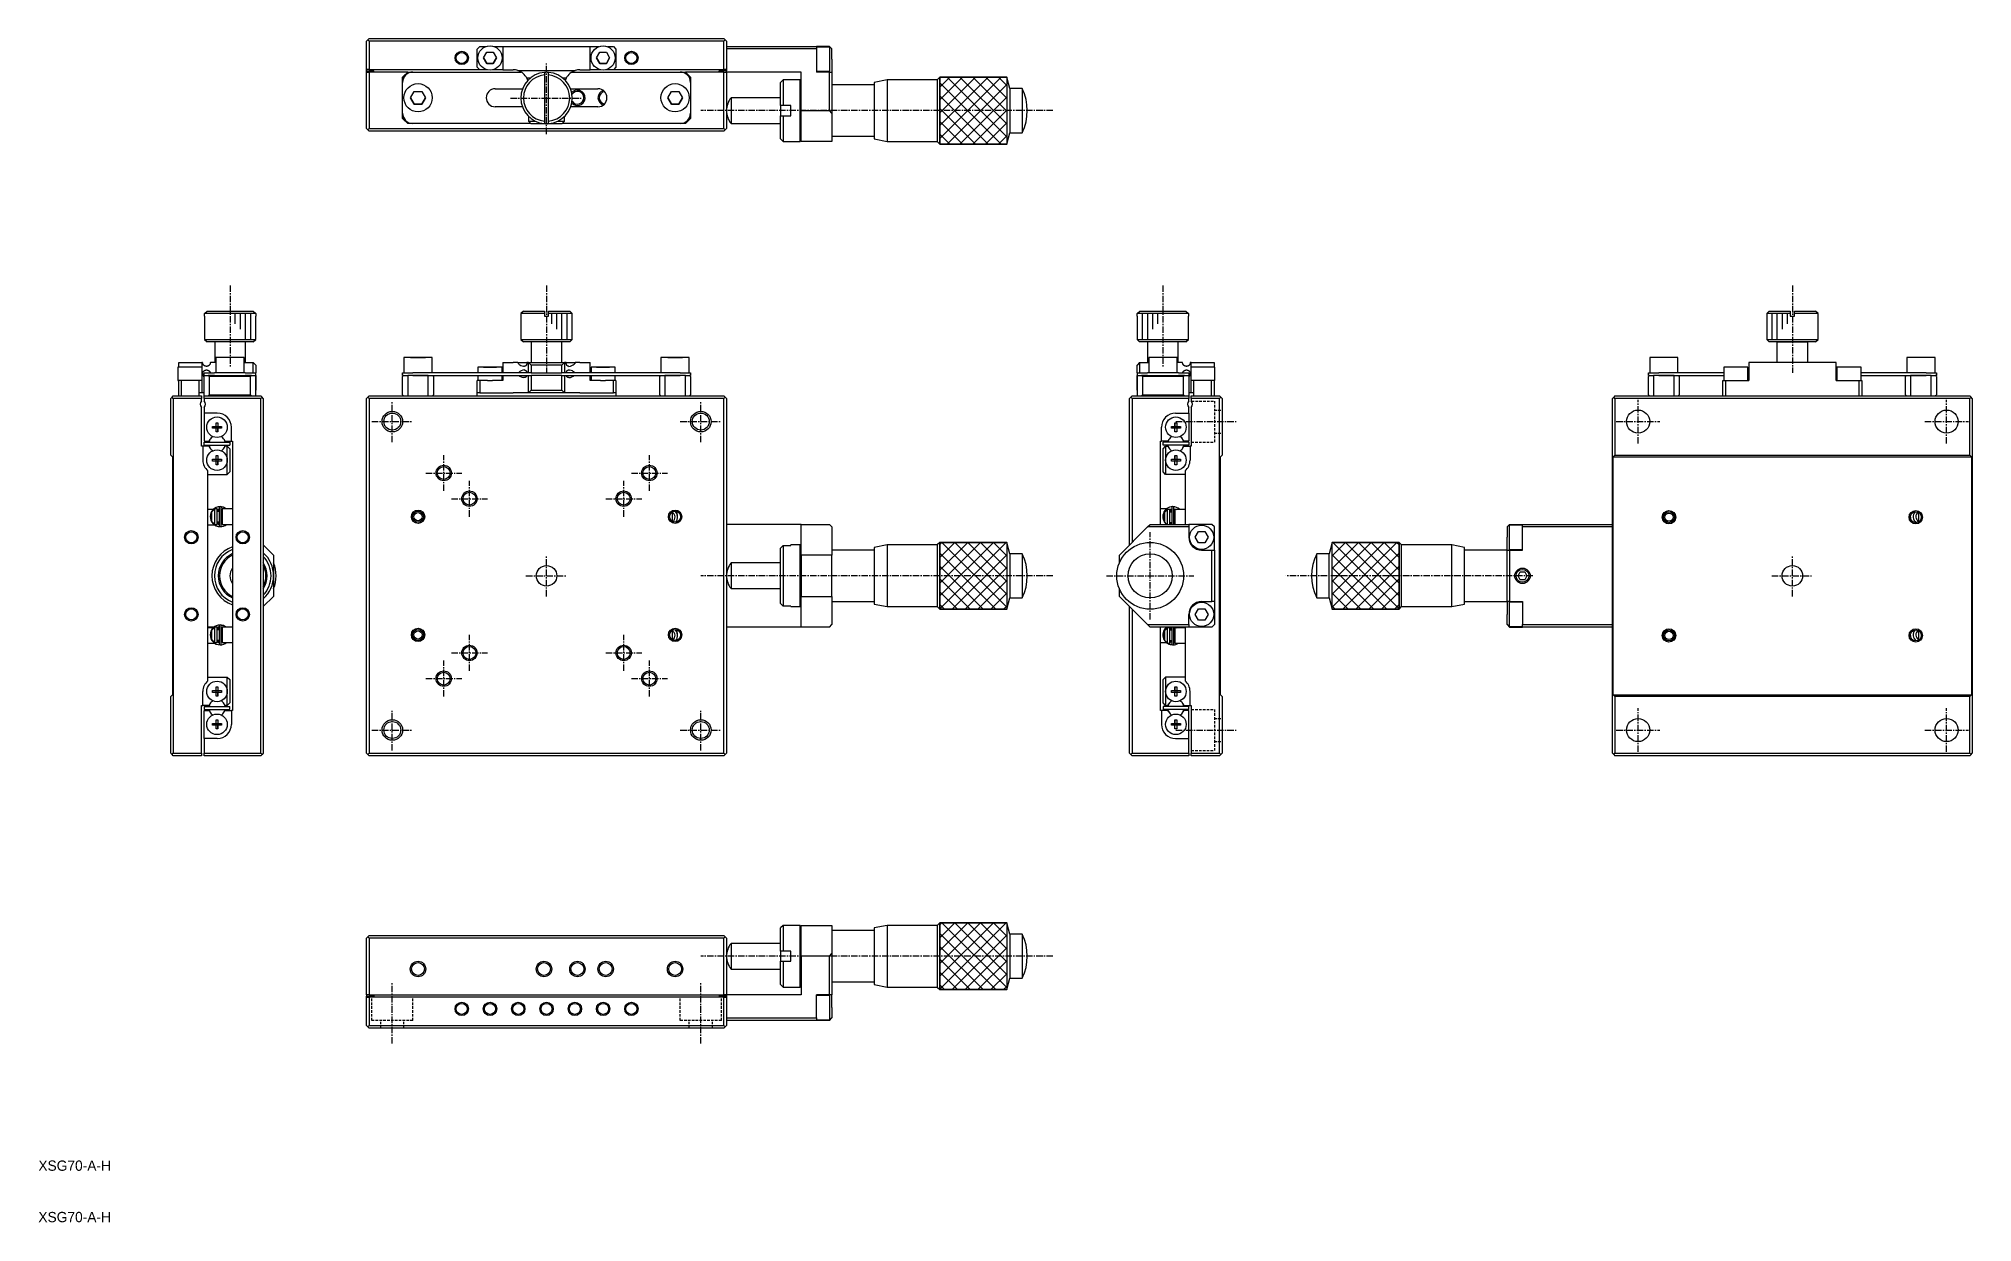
# Model space of a CAD drawing. Extents: x 10 to 386, y 10 to 240.
import ezdxf

# ---------------------------------------------------------------- set-up
doc = ezdxf.new("R2010")
doc.units = 0
doc.linetypes.add('CENTER', pattern=[2, 1.25, -0.25, 0.25, -0.25])
doc.linetypes.add('DASHED', pattern=[0.75, 0.5, -0.25])
doc.layers.get('0').update_dxf_attribs({"linetype": 'CONTINUOUS'})
doc.layers.add('CENTER', color=1, linetype='CENTER')
doc.styles.get("Standard").update_dxf_attribs({"font": 'FG教科書体NT-M'})

msp = doc.modelspace()

# ---------------------------------------------------------------- texts
at = {"color": 7, "linetype": 'CONTINUOUS'}
for p in [(10, 20), (10, 10)]:
    msp.add_text('XSG70-A-H', height=2, dxfattribs=at).set_placement(p)

# ---------------------------------------------------------------- linework, layer by layer
at = {"color": 7, "linetype": 'CONTINUOUS'}
for p, q in [((73.844926, 239.75), (74.094926, 240)), ((73.844926, 234.25), (73.844926, 239.75)), ((74.094926, 240), (74.344926, 240.25)), ((74.094926, 240), (74.344926, 239.75)), ((74.344926, 240.25), (143.344926, 240.25)), ((143.344926, 239.75), (74.344926, 239.75)), ((74.344926, 239.75), (74.344926, 234.25)), ((95.344926, 238.199999), (95.844926, 238.699999)), ((95.344926, 234.7), (95.344926, 238.199999)), ((95.844926, 238.699999), (97.01879, 238.699999)), ((96.574755, 236.499999), (97.209841, 237.599999)), ((97.209841, 237.599999), (98.480011, 237.599999)), ((98.480011, 237.599999), (99.115097, 236.499999)), ((98.671062, 238.699999), (100.344926, 238.699999)), ((100.344926, 238.699999), (100.344926, 234.2)), ((100.344926, 238.699999), (117.344926, 238.699999)), ((117.344926, 234.2), (117.344926, 238.699999)), ((117.344926, 238.699999), (119.01879, 238.699999)), ((118.574755, 236.499999), (119.209841, 237.599999)), ((119.209841, 237.599999), (120.480011, 237.599999)), ((120.480011, 237.599999), (121.115097, 236.499999)), ((120.671062, 238.699999), (121.844926, 238.699999)), ((121.844926, 238.699999), (122.344926, 238.199999)), ((122.344926, 238.199999), (122.344926, 234.7)), ((143.344926, 240.25), (143.594926, 240)), ((143.344926, 239.75), (143.594926, 240)), ((143.344926, 234.25), (143.344926, 239.75)), ((143.594926, 240), (143.844926, 239.75)), ((143.844926, 239.75), (143.844926, 234.25)), ((143.844926, 238.749999), (161.344926, 238.749999)), ((161.344926, 238.249999), (143.844926, 238.249999)), ((161.344926, 238.749999), (161.344926, 238.249999)), ((163.844926, 238.749999), (161.344926, 238.749999)), ((163.944926, 238.6), (161.344926, 238.6)), ((161.344926, 238.249999), (161.344926, 233.749999)), ((164.344926, 238.249999), (163.844926, 238.749999)), ((163.944926, 236.25), (163.944926, 238.6)), ((164.344926, 236.249999), (164.344926, 238.249999)), ((74.344926, 234.25), (73.844926, 234.25)), ((73.844926, 234), (73.844926, 234.249999)), ((73.844926, 234), (75.244926, 234)), ((73.844926, 233.75), (73.844926, 234)), ((73.844926, 222.75), (73.844926, 233.75)), ((73.844926, 233.75), (74.344926, 233.75)), ((74.344926, 234.25), (95.794926, 234.25)), ((74.344926, 233.75), (74.344926, 222.75)), ((81.844926, 233.75), (74.344926, 233.75)), ((75.244926, 233.75), (75.244926, 234)), ((81.844926, 233.75), (81.044926, 232.95)), ((81.844926, 233.75), (82.844926, 233.75)), ((82.844926, 233.749999), (103.925164, 233.749999)), ((95.844926, 234.2), (95.344926, 234.7)), ((97.362743, 234.2), (95.844926, 234.2)), ((97.209841, 235.399999), (96.574755, 236.499999)), ((96.574755, 236.499999), (97.209841, 235.399999)), ((98.480011, 235.399999), (97.209841, 235.399999)), ((97.209841, 235.399999), (98.480011, 235.399999)), ((100.344926, 234.2), (98.327109, 234.2)), ((99.115097, 236.499999), (98.480011, 235.399999)), ((98.480011, 235.399999), (99.115097, 236.499999)), ((100.344926, 234.2), (102.344926, 234.2)), ((103.281676, 234.05), (114.408176, 234.05)), ((108.444926, 233.683974), (108.444926, 233.182186)), ((108.444926, 233.182186), (108.444926, 224.217813)), ((109.244926, 233.182186), (109.244926, 233.683974)), ((109.244926, 224.217813), (109.244926, 233.182186)), ((113.764944, 233.749999), (134.844926, 233.749999)), ((115.344926, 234.2), (117.344926, 234.2)), ((119.362743, 234.2), (117.344926, 234.2)), ((119.209841, 235.399999), (118.574755, 236.499999)), ((118.574755, 236.499999), (119.209841, 235.399999)), ((120.480011, 235.399999), (119.209841, 235.399999)), ((119.209841, 235.399999), (120.480011, 235.399999)), ((121.844926, 234.2), (120.327109, 234.2)), ((121.115097, 236.499999), (120.480011, 235.399999)), ((120.480011, 235.399999), (121.115097, 236.499999)), ((122.344926, 234.7), (121.844926, 234.2)), ((121.894926, 234.25), (143.344926, 234.25)), ((134.844926, 233.749999), (135.844926, 233.75)), ((136.644926, 232.95), (135.844926, 233.75)), ((143.344926, 233.75), (135.844926, 233.75)), ((143.844926, 234), (142.444926, 234)), ((142.444926, 233.75), (142.444926, 234)), ((143.844926, 234.25), (143.344926, 234.25)), ((143.344926, 222.75), (143.344926, 233.75)), ((143.344926, 233.75), (143.844926, 233.75)), ((143.844926, 234.249999), (143.844926, 234)), ((143.844926, 233.75), (143.844926, 234)), ((143.844926, 233.75), (143.844926, 222.75)), ((158.344926, 233.749999), (143.844926, 233.749999)), ((158.344926, 226.250001), (158.344926, 233.749999)), ((161.344926, 233.9), (163.944926, 233.9)), ((163.844926, 233.749999), (161.344926, 233.749999)), ((163.844926, 226.249999), (163.844926, 233.749999)), ((163.844926, 233.749999), (164.344926, 233.749999)), ((163.944926, 233.9), (163.944926, 236.25)), ((164.344926, 236.249999), (164.344926, 233.75)), ((164.344926, 233.749999), (164.344926, 225.749999)), ((80.844926, 232.75), (81.044926, 232.95)), ((80.844926, 231.749999), (80.844926, 232.75)), ((80.844926, 225.75), (80.844926, 231.749999)), ((81.044926, 232.95), (81.044926, 232.621779)), ((82.40155, 228.749999), (83.123238, 229.999999)), ((83.123238, 229.999999), (84.566614, 229.999999)), ((84.566614, 229.999999), (85.288302, 228.749999)), ((98.844926, 230.499999), (104.180164, 230.499999)), ((105.654707, 232.55), (105.024012, 232.55)), ((112.66584, 232.55), (112.035145, 232.55)), ((113.509687, 230.499999), (118.844926, 230.499999)), ((132.40155, 228.749999), (133.123238, 229.999999)), ((133.123238, 229.999999), (134.566614, 229.999999)), ((134.566614, 229.999999), (135.288302, 228.749999)), ((136.644926, 232.621779), (136.644926, 232.95)), ((136.644926, 232.95), (136.844926, 232.75)), ((136.844926, 232.75), (136.844926, 231.749999)), ((136.844926, 231.749999), (136.844926, 225.75)), ((154.844926, 232.249999), (154.344926, 231.749999)), ((154.344926, 227.249999), (154.344926, 231.749999)), ((154.844926, 232.249999), (154.844926, 227.249999)), ((158.144926, 232.249999), (154.844926, 232.249999)), ((158.144926, 220.249999), (158.144926, 232.249999)), ((158.344926, 232.049999), (158.144926, 232.249999)), ((172.594926, 231.25), (164.344926, 231.25)), ((175.094925, 232.249996), (172.594926, 231.749997)), ((172.594926, 231.749996), (172.594926, 220.750002)), ((184.84493, 232.249996), (175.094925, 232.249996)), ((175.094925, 232.249995), (175.094925, 220.250004)), ((185.344932, 232.749999), (184.84493, 232.249996)), ((184.84493, 232.249995), (184.84493, 220.250004)), ((185.344932, 232.749999), (198.344933, 232.749999)), ((185.344932, 219.750001), (185.344932, 232.749999)), ((198.934421, 230.55), (198.344933, 232.749999)), ((198.344933, 232.749999), (198.344933, 219.750001)), ((201.344932, 230.55), (198.934421, 230.55)), ((198.934421, 230.549999), (198.934421, 221.95)), ((201.344932, 230.549999), (201.344932, 221.95)), ((80.844926, 224.75), (80.844926, 225.75)), ((83.123238, 227.499999), (82.40155, 228.749999)), ((82.40155, 228.749999), (83.123238, 227.499999)), ((84.566614, 227.499999), (83.123238, 227.499999)), ((83.123238, 227.499999), (84.566614, 227.499999)), ((85.288302, 228.749999), (84.566614, 227.499999)), ((84.566614, 227.499999), (85.288302, 228.749999)), ((104.142799, 227), (98.844926, 227)), ((118.844926, 227), (113.547053, 227)), ((133.123238, 227.499999), (132.40155, 228.749999)), ((132.40155, 228.749999), (133.123238, 227.499999)), ((134.566614, 227.499999), (133.123238, 227.499999)), ((133.123238, 227.499999), (134.566614, 227.499999)), ((135.288302, 228.749999), (134.566614, 227.499999)), ((134.566614, 227.499999), (135.288302, 228.749999)), ((136.844926, 225.75), (136.844926, 224.75)), ((154.344926, 228.749996), (144.722435, 228.749995)), ((144.722435, 228.749995), (144.722435, 223.750003)), ((154.344926, 227.250071), (154.344926, 226.249931)), ((154.844926, 227.249999), (154.344926, 227.249999)), ((154.344926, 226.249931), (154.344926, 225.249999)), ((156.344926, 227.249999), (154.844926, 227.249999)), ((156.344926, 225.249999), (156.344926, 227.249999)), ((158.344926, 220.249999), (158.344926, 226.250001)), ((158.344926, 226.250001), (163.844926, 226.249999)), ((164.344926, 225.749999), (163.844926, 226.249999)), ((164.344926, 225.749999), (164.344926, 220.249999)), ((74.094926, 222.5), (73.844926, 222.75)), ((74.344926, 222.75), (74.094926, 222.5)), ((74.344926, 222.25), (74.094926, 222.5)), ((74.344926, 222.75), (143.344926, 222.75)), ((143.344926, 222.25), (74.344926, 222.25)), ((81.044926, 224.55), (80.844926, 224.75)), ((81.044926, 224.87822), (81.044926, 224.55)), ((81.044926, 224.55), (81.844926, 223.75)), ((82.844926, 223.75), (81.844926, 223.75)), ((105.794926, 223.75), (82.844926, 223.75)), ((105.344926, 225.129285), (105.344926, 224.2)), ((105.844926, 223.7), (105.344926, 224.2)), ((105.344926, 224.2), (106.665476, 224.2)), ((108.844926, 223.7), (105.844926, 223.7)), ((108.444926, 224.217813), (108.444926, 223.716025)), ((111.844926, 223.7), (108.844926, 223.7)), ((109.244926, 223.716025), (109.244926, 224.217813)), ((111.024375, 224.2), (112.344926, 224.2)), ((112.344926, 224.2), (111.844926, 223.7)), ((134.844926, 223.75), (111.894926, 223.75)), ((112.344926, 224.2), (112.344926, 225.129285)), ((135.844926, 223.75), (134.844926, 223.75)), ((135.844926, 223.75), (136.644926, 224.55)), ((136.644926, 224.55), (136.644926, 224.87822)), ((136.844926, 224.75), (136.644926, 224.55)), ((143.594926, 222.5), (143.344926, 222.75)), ((143.594926, 222.5), (143.344926, 222.25)), ((143.844926, 222.75), (143.594926, 222.5)), ((144.722435, 223.750003), (154.344926, 223.750003)), ((154.344926, 220.749999), (154.344926, 225.249999)), ((154.344926, 225.249999), (154.844926, 225.249999)), ((154.844926, 225.249999), (154.844926, 220.249999)), ((154.844926, 225.249999), (156.344926, 225.249999)), ((198.344933, 219.750001), (198.934421, 221.949999)), ((198.934421, 221.949999), (201.344932, 221.949999)), ((154.344926, 220.749999), (154.844926, 220.249999)), ((154.844926, 220.249999), (158.144926, 220.249999)), ((158.144926, 220.249999), (158.344926, 220.449999)), ((164.344926, 220.249999), (158.344926, 220.249999)), ((164.344926, 221.25), (172.594926, 221.25)), ((172.594926, 220.750002), (175.094925, 220.250003)), ((175.094925, 220.250003), (184.84493, 220.250003)), ((184.84493, 220.250003), (185.344932, 219.750001)), ((198.344933, 219.750001), (185.344932, 219.750001)), ((42.300001, 186.25), (42.316026, 186.25)), ((42.300001, 186.25), (42.300001, 181.75)), ((42.316026, 186.75), (42.817814, 187.25)), ((42.316026, 186.25), (42.316026, 186.75)), ((52.283975, 186.75), (42.316026, 186.75)), ((42.817814, 187.25), (51.782187, 187.25)), ((51.782187, 187.25), (52.283975, 186.75)), ((52.283975, 186.75), (52.283975, 186.25)), ((52.283975, 186.25), (52.300001, 186.25)), ((52.300001, 181.75), (52.300001, 186.25)), ((104.344926, 187.25), (103.844926, 186.75)), ((108.444926, 186.75), (103.844926, 186.75)), ((103.844926, 186.75), (103.844926, 181.75)), ((104.344926, 187.25), (108.444926, 187.25)), ((104.344926, 187.25), (108.444926, 187.25)), ((108.444926, 187.25), (108.444926, 186.75)), ((108.444926, 186.75), (108.444926, 186.25)), ((108.444926, 186.25), (109.244926, 186.25)), ((108.444926, 186.25), (109.244926, 186.25)), ((109.244926, 187.25), (113.344926, 187.25)), ((109.244926, 187.25), (113.344926, 187.25)), ((109.244926, 186.75), (109.244926, 187.25)), ((113.844926, 186.75), (109.244926, 186.75)), ((109.244926, 186.25), (109.244926, 186.75)), ((113.844926, 186.75), (113.344926, 187.25)), ((113.844926, 181.75), (113.844926, 186.75)), ((223.699999, 186.25), (223.716025, 186.25)), ((223.699999, 186.25), (223.699999, 181.75)), ((223.716025, 186.75), (224.217813, 187.25)), ((233.683974, 186.75), (223.716025, 186.75)), ((223.716025, 186.25), (223.716025, 186.75)), ((224.217813, 187.25), (233.182186, 187.25)), ((233.182186, 187.25), (233.683974, 186.75)), ((233.683974, 186.75), (233.683974, 186.25)), ((233.683974, 186.25), (233.699999, 186.25)), ((233.699999, 181.75), (233.699999, 186.25)), ((346.655074, 187.25), (346.155074, 186.75)), ((350.755074, 186.75), (346.155074, 186.75)), ((346.155074, 186.75), (346.155074, 181.75)), ((346.655074, 187.25), (350.755074, 187.25)), ((350.755074, 187.25), (350.755074, 186.75)), ((350.755074, 186.75), (350.755074, 186.25)), ((350.755074, 186.25), (351.555074, 186.25)), ((351.555074, 187.25), (355.655074, 187.25)), ((351.555074, 186.75), (351.555074, 187.25)), ((356.155074, 186.75), (351.555074, 186.75)), ((351.555074, 186.25), (351.555074, 186.75)), ((356.155074, 186.75), (355.655074, 187.25)), ((356.155074, 181.75), (356.155074, 186.75)), ((42.300001, 181.75), (52.300001, 181.75)), ((42.300001, 181.75), (42.800001, 181.25)), ((51.800001, 181.25), (42.800001, 181.25)), ((44.300001, 181.25), (44.300001, 177.25)), ((50.300001, 177.25), (50.300001, 181.25)), ((51.800001, 181.25), (52.300001, 181.75)), ((103.844926, 181.75), (113.844926, 181.75)), ((103.844926, 181.75), (104.344926, 181.25)), ((113.344926, 181.25), (104.344926, 181.25)), ((105.844926, 181.25), (105.844926, 177.25)), ((111.844926, 177.25), (111.844926, 181.25)), ((113.344926, 181.25), (113.844926, 181.75)), ((223.699999, 181.75), (233.699999, 181.75)), ((223.699999, 181.75), (224.199999, 181.25)), ((233.199999, 181.25), (224.199999, 181.25)), ((225.699999, 181.25), (225.699999, 177.25)), ((231.699999, 177.25), (231.699999, 181.25)), ((233.199999, 181.25), (233.699999, 181.75)), ((346.155074, 181.75), (351.155074, 181.75)), ((346.155074, 181.75), (346.655074, 181.25)), ((348.155074, 181.25), (346.655074, 181.25)), ((351.155074, 181.25), (346.655074, 181.25)), ((354.155074, 181.25), (348.155074, 181.25)), ((348.155074, 181.25), (351.155074, 181.25)), ((348.155074, 181.25), (348.155074, 177.25)), ((351.155074, 181.75), (356.155074, 181.75)), ((355.655074, 181.25), (351.155074, 181.25)), ((351.155074, 181.25), (354.155074, 181.25)), ((355.655074, 181.25), (354.155074, 181.25)), ((354.155074, 177.25), (354.155074, 181.25)), ((355.655074, 181.25), (356.155074, 181.75)), ((37.300001, 177.25), (41.8, 177.25)), ((37.300001, 176.35), (37.300001, 177.25)), ((41.8, 177.25), (41.8, 176.35)), ((41.95, 177.25), (41.8, 177.25)), ((41.950105, 177.237609), (41.95, 177.25)), ((41.950414, 177.225229), (41.950105, 177.237609)), ((41.950923, 177.212906), (41.950414, 177.225229)), ((41.951625, 177.200687), (41.950923, 177.212906)), ((41.952517, 177.188617), (41.951625, 177.200687)), ((41.95394, 177.173249), (41.952517, 177.188617)), ((41.955653, 177.158135), (41.95394, 177.173249)), ((41.957635, 177.143304), (41.955653, 177.158135)), ((41.959866, 177.128788), (41.957635, 177.143304)), ((41.962323, 177.114617), (41.959866, 177.128788)), ((41.964986, 177.100822), (41.962323, 177.114617)), ((41.971191, 177.072914), (41.964986, 177.100822)), ((41.978156, 177.046292), (41.971191, 177.072914)), ((41.985806, 177.020881), (41.978156, 177.046292)), ((41.994066, 176.996601), (41.985806, 177.020881)), ((42.002863, 176.973377), (41.994066, 176.996601)), ((42.012122, 176.95113), (42.002863, 176.973377)), ((42.031822, 176.909322), (42.012122, 176.95113)), ((42.053223, 176.870262), (42.031822, 176.909322)), ((42.0762, 176.83362), (42.053223, 176.870262)), ((42.107046, 176.790714), (42.0762, 176.83362)), ((42.140252, 176.750753), (42.107046, 176.790714)), ((43.273049, 176.766213), (43.248858, 176.73895)), ((43.296086, 176.794855), (43.273049, 176.766213)), ((43.317825, 176.824803), (43.296086, 176.794855)), ((43.333138, 176.847963), (43.317825, 176.824803)), ((43.347678, 176.871837), (43.333138, 176.847963)), ((43.361394, 176.896369), (43.347678, 176.871837)), ((43.374235, 176.921507), (43.361394, 176.896369)), ((43.38586, 176.946531), (43.374235, 176.921507)), ((43.396608, 176.972095), (43.38586, 176.946531)), ((43.406443, 176.998135), (43.396608, 176.972095)), ((43.415326, 177.024591), (43.406443, 176.998135)), ((43.423459, 177.052253), (43.415326, 177.024591)), ((43.430547, 177.08031), (43.423459, 177.052253)), ((43.436564, 177.108683), (43.430547, 177.08031)), ((43.441484, 177.137295), (43.436564, 177.108683)), ((43.445198, 177.165283), (43.441484, 177.137295)), ((43.447861, 177.193447), (43.445198, 177.165283)), ((43.449464, 177.221711), (43.447861, 177.193447)), ((43.45, 177.25), (43.449464, 177.221711)), ((44.500001, 177.25), (43.45, 177.25)), ((50.000001, 178.25), (44.500001, 178.25)), ((44.500001, 178.25), (44.500001, 175.25)), ((50.000001, 175.25), (50.000001, 178.25)), ((50.000001, 177.25), (51.8, 177.25)), ((51.8, 175.25), (51.8, 177.25)), ((52.3, 176.75), (51.8, 177.25)), ((83.844926, 178.25), (81.094926, 178.25)), ((86.594926, 178.25), (81.094926, 178.25)), ((81.094926, 178.25), (81.094926, 175.25)), ((83.123238, 178.25), (82.40155, 178.25)), ((82.40155, 178.25), (83.123238, 178.25)), ((84.566614, 178.25), (83.123238, 178.25)), ((83.123238, 178.25), (84.566614, 178.25)), ((86.594926, 178.25), (83.844926, 178.25)), ((85.288302, 178.25), (84.566614, 178.25)), ((84.566614, 178.25), (85.288302, 178.25)), ((86.594926, 175.25), (86.594926, 178.25)), ((100.344926, 177.25), (100.344926, 175.25)), ((100.344926, 177.25), (102.344926, 177.25)), ((103.281676, 177.25), (102.344926, 177.25)), ((103.281676, 177.25), (105.024012, 177.25)), ((103.304592, 177.143304), (103.281676, 177.25)), ((103.363299, 177.046292), (103.304592, 177.143304)), ((103.452957, 176.95113), (103.363299, 177.046292)), ((104.927243, 176.766213), (104.912782, 176.73895)), ((104.940734, 176.794855), (104.927243, 176.766213)), ((104.953212, 176.824803), (104.940734, 176.794855)), ((104.962888, 176.850911), (104.953212, 176.824803)), ((104.971885, 176.877976), (104.962888, 176.850911)), ((104.980191, 176.905911), (104.971885, 176.877976)), ((104.987793, 176.934627), (104.980191, 176.905911)), ((104.994679, 176.964037), (104.987793, 176.934627)), ((105.000838, 176.994054), (104.994679, 176.964037)), ((105.006256, 177.024591), (105.000838, 176.994054)), ((105.010949, 177.055699), (105.006256, 177.024591)), ((105.014928, 177.087362), (105.010949, 177.055699)), ((105.01819, 177.119465), (105.014928, 177.087362)), ((105.020732, 177.151894), (105.01819, 177.119465)), ((105.022552, 177.184536), (105.020732, 177.151894)), ((105.023646, 177.217276), (105.022552, 177.184536)), ((105.024012, 177.25), (105.023646, 177.217276)), ((105.344926, 177.25), (105.024012, 177.25)), ((105.344926, 175.25), (105.344926, 177.25)), ((105.844926, 176.75), (105.344926, 177.25)), ((105.344926, 177.25), (107.594926, 177.25)), ((107.594926, 177.25), (110.094926, 177.25)), ((110.094926, 177.25), (112.344926, 177.25)), ((112.344926, 177.25), (111.844926, 176.75)), ((112.344926, 177.25), (112.344926, 175.25)), ((112.66584, 177.25), (112.344926, 177.25)), ((112.66584, 177.25), (114.408176, 177.25)), ((112.666237, 177.215709), (112.66584, 177.25)), ((112.667427, 177.181464), (112.666237, 177.215709)), ((112.669407, 177.147397), (112.667427, 177.181464)), ((112.672176, 177.113642), (112.669407, 177.147397)), ((112.675431, 177.082899), (112.672176, 177.113642)), ((112.679378, 177.052436), (112.675431, 177.082899)), ((112.684007, 177.022342), (112.679378, 177.052436)), ((112.689311, 176.992707), (112.684007, 177.022342)), ((112.695284, 176.963621), (112.689311, 176.992707)), ((112.701917, 176.935172), (112.695284, 176.963621)), ((112.709202, 176.907451), (112.701917, 176.935172)), ((112.717133, 176.880548), (112.709202, 176.907451)), ((112.727237, 176.850171), (112.717133, 176.880548)), ((112.73828, 176.820825), (112.727237, 176.850171)), ((112.750231, 176.792582), (112.73828, 176.820825)), ((112.763057, 176.765514), (112.750231, 176.792582)), ((112.776727, 176.739694), (112.763057, 176.765514)), ((114.327618, 177.047867), (114.242748, 176.95619)), ((114.382354, 177.136628), (114.327618, 177.047867)), ((114.408176, 177.25), (114.382354, 177.136628)), ((115.344926, 177.25), (114.408176, 177.25)), ((115.344926, 177.25), (117.344926, 177.25)), ((117.344926, 175.25), (117.344926, 177.25)), ((133.844926, 178.25), (131.094926, 178.25)), ((136.594926, 178.25), (131.094926, 178.25)), ((131.094926, 178.25), (131.094926, 175.25)), ((133.123238, 178.25), (132.40155, 178.25)), ((132.40155, 178.25), (133.123238, 178.25)), ((134.566614, 178.25), (133.123238, 178.25)), ((133.123238, 178.25), (134.566614, 178.25)), ((136.594926, 178.25), (133.844926, 178.25)), ((135.288302, 178.25), (134.566614, 178.25)), ((134.566614, 178.25), (135.288302, 178.25)), ((136.594926, 175.25), (136.594926, 178.25)), ((224.2, 177.25), (223.7, 176.75)), ((224.2, 177.25), (224.2, 175.25)), ((224.2, 177.25), (225.999999, 177.25)), ((231.499999, 178.25), (225.999999, 178.25)), ((225.999999, 178.25), (225.999999, 175.25)), ((231.499999, 175.25), (231.499999, 178.25)), ((232.55, 177.25), (231.499999, 177.25)), ((232.550795, 177.215461), (232.55, 177.25)), ((232.553153, 177.18132), (232.550795, 177.215461)), ((232.557062, 177.147337), (232.553153, 177.18132)), ((232.562499, 177.113642), (232.557062, 177.147337)), ((232.568409, 177.084856), (232.562499, 177.113642)), ((232.575426, 177.056373), (232.568409, 177.084856)), ((232.583524, 177.028273), (232.575426, 177.056373)), ((232.591658, 177.003522), (232.583524, 177.028273)), ((232.600621, 176.979134), (232.591658, 177.003522)), ((232.610383, 176.955162), (232.600621, 176.979134)), ((232.621822, 176.929728), (232.610383, 176.955162)), ((232.634146, 176.904838), (232.621822, 176.929728)), ((232.647309, 176.880548), (232.634146, 176.904838)), ((232.656499, 176.864764), (232.647309, 176.880548)), ((232.666035, 176.849265), (232.656499, 176.864764)), ((232.685923, 176.819409), (232.666035, 176.849265)), ((232.707032, 176.790773), (232.685923, 176.819409)), ((232.7233, 176.770504), (232.707032, 176.790773)), ((232.740146, 176.750938), (232.7233, 176.770504)), ((233.899171, 176.798893), (233.870516, 176.763162)), ((233.926021, 176.836965), (233.899171, 176.798893)), ((233.950879, 176.877367), (233.926021, 176.836965)), ((233.971458, 176.91587), (233.950879, 176.877367)), ((233.98419, 176.94277), (233.971458, 176.91587)), ((233.996178, 176.970998), (233.98419, 176.94277)), ((234.007353, 177.000699), (233.996178, 176.970998)), ((234.015067, 177.023772), (234.007353, 177.000699)), ((234.022248, 177.047867), (234.015067, 177.023772)), ((234.026692, 177.06448), (234.022248, 177.047867)), ((234.030866, 177.081674), (234.026692, 177.06448)), ((234.034731, 177.099438), (234.030866, 177.081674)), ((234.038249, 177.11776), (234.034731, 177.099438)), ((234.041381, 177.136628), (234.038249, 177.11776)), ((234.044089, 177.156031), (234.041381, 177.136628)), ((234.04542, 177.167282), (234.044089, 177.156031)), ((234.046595, 177.178746), (234.04542, 177.167282)), ((234.047607, 177.190388), (234.046595, 177.178746)), ((234.04845, 177.20217), (234.047607, 177.190388)), ((234.049118, 177.214059), (234.04845, 177.20217)), ((234.049603, 177.226017), (234.049118, 177.214059)), ((234.049899, 177.238009), (234.049603, 177.226017)), ((234.05, 177.25), (234.049899, 177.238009)), ((234.2, 177.25), (234.05, 177.25)), ((234.2, 177.25), (238.699999, 177.25)), ((234.2, 176.35), (234.2, 177.25)), ((238.699999, 177.25), (238.699999, 176.35)), ((326.155074, 178.25), (323.405074, 178.25)), ((323.405074, 178.25), (323.405074, 175.25)), ((328.905074, 178.25), (326.155074, 178.25)), ((328.905074, 175.25), (328.905074, 178.25)), ((349.905074, 177.25), (342.655074, 177.25)), ((342.655074, 177.25), (342.655074, 173.75)), ((352.405074, 177.25), (349.905074, 177.25)), ((359.655074, 177.25), (352.405074, 177.25)), ((359.655074, 173.75), (359.655074, 177.25)), ((376.155074, 178.25), (373.405074, 178.25)), ((373.405074, 178.25), (373.405074, 175.25)), ((378.905074, 178.25), (376.155074, 178.25)), ((378.905074, 175.25), (378.905074, 178.25)), ((37.150001, 176.35), (37.15, 173.75)), ((37.15, 173.75), (37.3, 173.75)), ((41.850001, 176.35), (37.150001, 176.35)), ((37.300001, 170.75), (37.300001, 173.75)), ((37.800001, 173.75), (37.300001, 173.75)), ((37.800001, 173.75), (37.800001, 170.75)), ((41.3, 173.75), (37.800001, 173.75)), ((41.3, 171.35), (41.3, 173.75)), ((41.8, 173.75), (41.3, 173.75)), ((41.8, 173.75), (41.8, 171.35)), ((41.800001, 173.75), (41.85, 173.75)), ((41.85, 173.75), (41.850001, 176.35)), ((41.950004, 175.052242), (41.950109, 175.0627)), ((41.950045, 175.041789), (41.950004, 175.052242)), ((41.95024, 175.031085), (41.950045, 175.041789)), ((41.950109, 175.0627), (41.950358, 175.073134)), ((41.950586, 175.020409), (41.95024, 175.031085)), ((41.950358, 175.073134), (41.95075, 175.083513)), ((41.95108, 175.009792), (41.950586, 175.020409)), ((41.95075, 175.083513), (41.951302, 175.094149)), ((41.951719, 174.999264), (41.95108, 175.009792)), ((41.951302, 175.094149), (41.951999, 175.104708)), ((41.952759, 174.985743), (41.951719, 174.999264)), ((41.951999, 175.104708), (41.952837, 175.115167)), ((41.954026, 174.972403), (41.952759, 174.985743)), ((41.952837, 175.115167), (41.95381, 175.125499)), ((41.95381, 175.125499), (41.955249, 175.138565)), ((41.955507, 174.959288), (41.954026, 174.972403)), ((41.955249, 175.138565), (41.95689, 175.151416)), ((41.957649, 174.943166), (41.955507, 174.959288)), ((41.95689, 175.151416), (41.95872, 175.16403)), ((41.96009, 174.927404), (41.957649, 174.943166)), ((41.95872, 175.16403), (41.960726, 175.176384)), ((41.962805, 174.912015), (41.96009, 174.927404)), ((41.960726, 175.176384), (41.963739, 175.192897)), ((41.965771, 174.897013), (41.962805, 174.912015)), ((41.963739, 175.192897), (41.967039, 175.208956)), ((41.968965, 174.88241), (41.965771, 174.897013)), ((41.967039, 175.208956), (41.970597, 175.224556)), ((41.972363, 174.868221), (41.968965, 174.88241)), ((41.970597, 175.224556), (41.977894, 175.252702)), ((41.98019, 174.839303), (41.972363, 174.868221)), ((41.977894, 175.252702), (41.985937, 175.27952)), ((41.988801, 174.811799), (41.98019, 174.839303)), ((41.985937, 175.27952), (41.994661, 175.305102)), ((41.998119, 174.785602), (41.988801, 174.811799)), ((41.994661, 175.305102), (42.003999, 175.329544)), ((42.008069, 174.760604), (41.998119, 174.785602)), ((42.003999, 175.329544), (42.013886, 175.352937)), ((42.018575, 174.736696), (42.008069, 174.760604)), ((42.013886, 175.352937), (42.024256, 175.375377)), ((42.041432, 174.691047), (42.018575, 174.736696)), ((42.024256, 175.375377), (42.050803, 175.425782)), ((42.066377, 174.648595), (42.041432, 174.691047)), ((42.050803, 175.425782), (42.07997, 175.472476)), ((42.093298, 174.609014), (42.066377, 174.648595)), ((42.07997, 175.472476), (42.111662, 175.515704)), ((42.122077, 174.571979), (42.093298, 174.609014)), ((42.111662, 175.515704), (42.145782, 175.555712)), ((42.162224, 174.527203), (42.122077, 174.571979)), ((42.175758, 176.713617), (42.140252, 176.750753)), ((42.145782, 175.555712), (42.182235, 175.592745)), ((42.2055, 174.486094), (42.162224, 174.527203)), ((42.213506, 176.679191), (42.175758, 176.713617)), ((42.182235, 175.592745), (42.220924, 175.627049)), ((42.249942, 174.450044), (42.2055, 174.486094)), ((42.252362, 176.648227), (42.213506, 176.679191)), ((42.220924, 175.627049), (42.267207, 175.662534)), ((42.25, 170.75), (42.25, 174.75)), ((42.25, 174.75), (43.05, 174.75)), ((42.250001, 174.75), (42.250001, 175.25)), ((42.250001, 175.25), (44.250001, 175.25)), ((42.293395, 176.619769), (42.252362, 176.648227)), ((42.267207, 175.662534), (42.31646, 175.69452)), ((42.336563, 176.593933), (42.293395, 176.619769)), ((42.31646, 175.69452), (42.368618, 175.722819)), ((42.381823, 176.570837), (42.336563, 176.593933)), ((42.368618, 175.722819), (42.410688, 175.741954)), ((42.431668, 176.549643), (42.381823, 176.570837)), ((42.410688, 175.741954), (42.454504, 175.758687)), ((42.483842, 176.531823), (42.431668, 176.549643)), ((42.454504, 175.758687), (42.499989, 175.772841)), ((42.538225, 176.517655), (42.483842, 176.531823)), ((42.499989, 175.772841), (42.547071, 175.784243)), ((42.579284, 176.509779), (42.538225, 176.517655)), ((42.547071, 175.784243), (42.592421, 175.792236)), ((42.621489, 176.504121), (42.579284, 176.509779)), ((42.592421, 175.792236), (42.639228, 175.797515)), ((42.664734, 176.50083), (42.621489, 176.504121)), ((42.639228, 175.797515), (42.6873, 175.799872)), ((42.708912, 176.500053), (42.664734, 176.50083)), ((42.6873, 175.799872), (42.736448, 175.799101)), ((42.753915, 176.501942), (42.708912, 176.500053)), ((42.736448, 175.799101), (42.786481, 175.794994)), ((42.799707, 176.506659), (42.753915, 176.501942)), ((42.786481, 175.794994), (42.837207, 175.787343)), ((42.846089, 176.514366), (42.799707, 176.506659)), ((42.837207, 175.787343), (42.877221, 175.778759)), ((42.880212, 176.521975), (42.846089, 176.514366)), ((42.877221, 175.778759), (42.917494, 175.76777)), ((42.914532, 176.531342), (42.880212, 176.521975)), ((42.948927, 176.542517), (42.914532, 176.531342)), ((42.917494, 175.76777), (42.957839, 175.754286)), ((42.983272, 176.555552), (42.948927, 176.542517)), ((42.957839, 175.754286), (42.988852, 175.742142)), ((43.015357, 176.569536), (42.983272, 176.555552)), ((42.988852, 175.742142), (43.019779, 175.728405)), ((43.047313, 176.585301), (43.015357, 176.569536)), ((43.019779, 175.728405), (43.050497, 175.713059)), ((43.078987, 176.602847), (43.047313, 176.585301)), ((43.25, 174.55), (43.05, 174.75)), ((43.05, 174.75), (43.378221, 174.75)), ((43.387092, 174.75), (43.050001, 174.75)), ((43.050497, 175.713059), (43.080887, 175.696085)), ((43.110226, 176.622173), (43.078987, 176.602847)), ((43.080887, 175.696085), (43.105119, 175.68117)), ((43.105119, 175.68117), (43.129051, 175.66515)), ((43.140876, 176.643279), (43.110226, 176.622173)), ((43.129051, 175.66515), (43.152605, 175.648035)), ((43.170784, 176.666165), (43.140876, 176.643279)), ((43.152605, 175.648035), (43.175703, 175.629834)), ((43.197583, 176.688853), (43.170784, 176.666165)), ((43.175703, 175.629834), (43.198911, 175.609985)), ((43.223655, 176.713139), (43.197583, 176.688853)), ((43.198911, 175.609985), (43.22154, 175.58897)), ((43.22154, 175.58897), (43.243496, 175.566825)), ((43.248858, 176.73895), (43.223655, 176.713139)), ((43.243496, 175.566825), (43.264685, 175.54359)), ((43.25, 174.55), (43.25, 170.95)), ((51.250001, 174.55), (43.250001, 174.55)), ((43.264685, 175.54359), (43.284546, 175.519895)), ((43.284546, 175.519895), (43.303583, 175.495173)), ((43.303583, 175.495173), (43.321712, 175.469487)), ((43.321712, 175.469487), (43.33885, 175.442902)), ((43.33885, 175.442902), (43.355509, 175.414419)), ((43.355509, 175.414419), (43.371011, 175.385011)), ((43.371011, 175.385011), (43.385277, 175.354777)), ((43.385277, 175.354777), (43.39823, 175.323817)), ((44.250001, 174.75), (43.387092, 174.75)), ((43.39823, 175.323817), (43.407256, 175.299576)), ((43.407256, 175.299576), (43.415469, 175.274953)), ((43.415469, 175.274953), (43.422842, 175.25)), ((50.25, 175.25), (44.250001, 175.25)), ((44.250001, 174.75), (50.25, 174.75)), ((50.25, 175.25), (52.25, 175.25)), ((51.12178, 174.75), (50.25, 174.75)), ((51.12178, 174.75), (51.450001, 174.75)), ((51.450001, 174.75), (51.12178, 174.75)), ((51.450001, 174.75), (51.250001, 174.55)), ((51.250001, 170.95), (51.250001, 174.55)), ((51.450001, 174.75), (52.250001, 174.75)), ((52.25, 175.25), (52.25, 174.75)), ((52.3, 175.25), (52.25, 175.25)), ((52.25, 174.75), (52.3, 174.75)), ((52.250001, 174.75), (52.250001, 170.75)), ((52.3, 176.75), (52.3, 175.25)), ((52.3, 174.75), (52.3, 171.85)), ((80.844926, 174.75), (80.844926, 175.25)), ((80.844926, 175.25), (82.844926, 175.25)), ((81.044926, 174.75), (80.844926, 174.55)), ((81.044926, 174.75), (80.844926, 174.75)), ((80.844926, 170.95), (80.844926, 174.55)), ((81.044926, 174.75), (81.844926, 174.75)), ((82.844926, 174.75), (81.844926, 174.75)), ((81.844926, 174.75), (81.844926, 170.75)), ((82.844926, 174.75), (81.844926, 174.75)), ((105.794926, 175.25), (82.844926, 175.25)), ((85.844926, 174.75), (82.844926, 174.75)), ((82.844926, 174.75), (85.844926, 174.75)), ((85.844926, 170.75), (85.844926, 174.75)), ((85.844926, 174.75), (105.794926, 174.75)), ((86.844926, 174.55), (86.644926, 174.75)), ((86.844926, 174.55), (86.844926, 170.95)), ((95.344926, 171.35), (95.344926, 173.75)), ((95.844926, 173.75), (95.344926, 173.75)), ((97.844926, 176.35), (95.494926, 176.35)), ((100.194926, 176.35), (95.494926, 176.35)), ((95.494926, 176.35), (95.494926, 175.25)), ((95.494926, 174.75), (95.494926, 173.75)), ((95.844926, 173.75), (95.844926, 171.35)), ((97.362743, 173.75), (95.844926, 173.75)), ((97.209841, 176.35), (96.574755, 176.35)), ((96.574755, 176.35), (97.209841, 176.35)), ((98.480011, 176.35), (97.209841, 176.35)), ((97.209841, 176.35), (98.480011, 176.35)), ((97.362743, 173.75), (98.327109, 173.75)), ((100.194926, 176.35), (97.844926, 176.35)), ((100.344926, 173.75), (98.327109, 173.75)), ((99.115097, 176.35), (98.480011, 176.35)), ((98.480011, 176.35), (99.115097, 176.35)), ((100.194926, 175.25), (100.194926, 176.35)), ((100.194926, 173.75), (100.194926, 174.75)), ((100.344926, 174.75), (100.344926, 173.75)), ((103.36061, 175.250031), (103.432241, 175.329544)), ((104.487272, 176.5), (104.340157, 176.513205)), ((104.487231, 174.3), (104.370263, 174.308584)), ((104.487198, 175.8), (104.522402, 175.799101)), ((104.497122, 174.300102), (104.487231, 174.3)), ((104.496054, 176.500053), (104.487272, 176.5)), ((104.532244, 176.501477), (104.496054, 176.500053)), ((104.53791, 174.301903), (104.497122, 174.300102)), ((104.522402, 175.799101), (104.568797, 175.794994)), ((104.567801, 176.504917), (104.532244, 176.501477)), ((104.577733, 174.306246), (104.53791, 174.301903)), ((104.602616, 176.510464), (104.567801, 176.504917)), ((104.568797, 175.794994), (104.613724, 175.787343)), ((104.616459, 174.313265), (104.577733, 174.306246)), ((104.636581, 176.51821), (104.602616, 176.510464)), ((104.613724, 175.787343), (104.64323, 175.780028)), ((104.653957, 174.323098), (104.616459, 174.313265)), ((104.669586, 176.528246), (104.636581, 176.51821)), ((104.64323, 175.780028), (104.672077, 175.770878)), ((104.681781, 174.332625), (104.653957, 174.323098)), ((104.701525, 176.540663), (104.669586, 176.528246)), ((104.672077, 175.770878), (104.700181, 175.759849)), ((104.708897, 174.343981), (104.681781, 174.332625)), ((104.700181, 175.759849), (104.727459, 175.746899)), ((104.732288, 176.555552), (104.701525, 176.540663)), ((104.735225, 174.357198), (104.708897, 174.343981)), ((104.727459, 175.746899), (104.753829, 175.731984)), ((104.756357, 176.569536), (104.732288, 176.555552)), ((104.760687, 174.372312), (104.735225, 174.357198)), ((104.753829, 175.731984), (104.779208, 175.71506)), ((104.779668, 176.585301), (104.756357, 176.569536)), ((104.785205, 174.389354), (104.760687, 174.372312)), ((104.779208, 175.71506), (104.803513, 175.696085)), ((104.802153, 176.602847), (104.779668, 176.585301)), ((104.808699, 174.40836), (104.785205, 174.389354)), ((104.823745, 176.622173), (104.802153, 176.602847)), ((104.803513, 175.696085), (104.822834, 175.67873)), ((104.829386, 174.427644), (104.808699, 174.40836)), ((104.822834, 175.67873), (104.841446, 175.65984)), ((104.844378, 176.643279), (104.823745, 176.622173)), ((104.849222, 174.448718), (104.829386, 174.427644)), ((104.841446, 175.65984), (104.859304, 175.639451)), ((104.863984, 176.666165), (104.844378, 176.643279)), ((104.868151, 174.471536), (104.849222, 174.448718)), ((104.859304, 175.639451), (104.876362, 175.617596)), ((104.881111, 176.688853), (104.863984, 176.666165)), ((104.886114, 174.496056), (104.868151, 174.471536)), ((104.876362, 175.617596), (104.892576, 175.594311)), ((104.897391, 176.713139), (104.881111, 176.688853)), ((104.903055, 174.522231), (104.886114, 174.496056)), ((104.892576, 175.594311), (104.9079, 175.569631)), ((104.912782, 176.73895), (104.897391, 176.713139)), ((104.918916, 174.55002), (104.903055, 174.522231)), ((104.9079, 175.569631), (104.92229, 175.54359)), ((104.931698, 174.575256), (104.918916, 174.55002)), ((104.92229, 175.54359), (104.934177, 175.519524)), ((104.943713, 174.601755), (104.931698, 174.575256)), ((104.934177, 175.519524), (104.94538, 175.494323)), ((104.95494, 174.629426), (104.943713, 174.601755)), ((104.94538, 175.494323), (104.955883, 175.468068)), ((104.965358, 174.658178), (104.95494, 174.629426)), ((104.955883, 175.468068), (104.965668, 175.44084)), ((104.974943, 174.687919), (104.965358, 174.658178)), ((104.965668, 175.44084), (104.974719, 175.41272)), ((104.974719, 175.41272), (104.983018, 175.383789)), ((104.983675, 174.718556), (104.974943, 174.687919)), ((104.983018, 175.383789), (104.990548, 175.354128)), ((104.991532, 174.75), (104.983675, 174.718556)), ((104.990548, 175.354128), (104.997291, 175.323817)), ((104.997291, 175.323817), (105.002042, 175.299576)), ((105.002042, 175.299576), (105.00633, 175.274953)), ((105.00633, 175.274953), (105.010153, 175.25)), ((105.344926, 171.35), (105.344926, 174.75)), ((105.844926, 175.25), (105.794926, 175.25)), ((105.794926, 174.75), (105.844926, 174.75)), ((105.844926, 176.75), (105.844926, 175.25)), ((111.844926, 176.75), (105.844926, 176.75)), ((105.844926, 175.25), (111.844926, 175.25)), ((111.844926, 174.75), (105.844926, 174.75)), ((105.844926, 174.75), (105.844926, 171.85)), ((111.844926, 175.25), (111.844926, 176.75)), ((111.894926, 175.25), (111.844926, 175.25)), ((111.844926, 171.85), (111.844926, 174.75)), ((111.844926, 174.75), (111.894926, 174.75)), ((134.844926, 175.25), (111.894926, 175.25)), ((111.894926, 174.75), (131.844926, 174.75)), ((112.344926, 174.75), (112.344926, 171.35)), ((112.679699, 175.25), (112.684771, 175.282393)), ((112.684771, 175.282393), (112.690654, 175.314279)), ((112.690654, 175.314279), (112.697336, 175.345556)), ((112.697336, 175.345556), (112.704803, 175.376119)), ((112.706387, 174.71772), (112.69832, 174.75)), ((112.704803, 175.376119), (112.713044, 175.405863)), ((112.715338, 174.686374), (112.706387, 174.71772)), ((112.713044, 175.405863), (112.722044, 175.434684)), ((112.725154, 174.656144), (112.715338, 174.686374)), ((112.722044, 175.434684), (112.731792, 175.462478)), ((112.735889, 174.626907), (112.725154, 174.656144)), ((112.731792, 175.462478), (112.742288, 175.489197)), ((112.747512, 174.598735), (112.735889, 174.626907)), ((112.742288, 175.489197), (112.753567, 175.514948)), ((112.759993, 174.571701), (112.747512, 174.598735)), ((112.753567, 175.514948), (112.765602, 175.539679)), ((112.773301, 174.545877), (112.759993, 174.571701)), ((112.765602, 175.539679), (112.778366, 175.563337)), ((112.787407, 174.521336), (112.773301, 174.545877)), ((112.791208, 176.715195), (112.776727, 176.739694)), ((112.778366, 175.563337), (112.791832, 175.585871)), ((112.802279, 174.498149), (112.787407, 174.521336)), ((112.806468, 176.692087), (112.791208, 176.715195)), ((112.791832, 175.585871), (112.805974, 175.607229)), ((112.817888, 174.476389), (112.802279, 174.498149)), ((112.805974, 175.607229), (112.820764, 175.62736)), ((112.822474, 176.670445), (112.806468, 176.692087)), ((112.836551, 174.453346), (112.817888, 174.476389)), ((112.820764, 175.62736), (112.839973, 175.650589)), ((112.841598, 176.647584), (112.822474, 176.670445)), ((112.856214, 174.431986), (112.836551, 174.453346)), ((112.839973, 175.650589), (112.860206, 175.672064)), ((112.861737, 176.626446), (112.841598, 176.647584)), ((112.876818, 174.412309), (112.856214, 174.431986)), ((112.860206, 175.672064), (112.881398, 175.691779)), ((112.882827, 176.607029), (112.861737, 176.626446)), ((112.898298, 174.394317), (112.876818, 174.412309)), ((112.881398, 175.691779), (112.903483, 175.709731)), ((112.904804, 176.589332), (112.882827, 176.607029)), ((112.920594, 174.37801), (112.898298, 174.394317)), ((112.903483, 175.709731), (112.926395, 175.725916)), ((112.927604, 176.57335), (112.904804, 176.589332)), ((112.943644, 174.363389), (112.920594, 174.37801)), ((112.926395, 175.725916), (112.950069, 175.74033)), ((112.951162, 176.559083), (112.927604, 176.57335)), ((112.967386, 174.350454), (112.943644, 174.363389)), ((112.950069, 175.74033), (112.980191, 175.755689)), ((112.975414, 176.546527), (112.951162, 176.559083)), ((112.997877, 174.336634), (112.967386, 174.350454)), ((113.01077, 176.531617), (112.975414, 176.546527)), ((112.980191, 175.755689), (113.011482, 175.76861)), ((113.029471, 174.325163), (112.997877, 174.336634)), ((113.047526, 176.519745), (113.01077, 176.531617)), ((113.011482, 175.76861), (113.043837, 175.779182)), ((113.062068, 174.315954), (113.029471, 174.325163)), ((113.043837, 175.779182), (113.077148, 175.787489)), ((113.085532, 176.510781), (113.047526, 176.519745)), ((113.095567, 174.308921), (113.062068, 174.315954)), ((113.077148, 175.787489), (113.111311, 175.79362)), ((113.124638, 176.504591), (113.085532, 176.510781)), ((113.129867, 174.303976), (113.095567, 174.308921)), ((113.111311, 175.79362), (113.146218, 175.79766)), ((113.164695, 176.501044), (113.124638, 176.504591)), ((113.164867, 174.301032), (113.129867, 174.303976)), ((113.146218, 175.79766), (113.181763, 175.799696)), ((113.202527, 176.5), (113.164695, 176.501044)), ((113.200466, 174.300003), (113.164867, 174.301032)), ((113.181763, 175.799696), (113.202643, 175.8)), ((113.202519, 174.3), (113.200466, 174.300003)), ((113.202643, 175.8), (113.334685, 175.789225)), ((117.344926, 173.75), (117.344926, 174.75)), ((119.362743, 173.75), (117.344926, 173.75)), ((119.844926, 176.35), (117.494926, 176.35)), ((122.194926, 176.35), (117.494926, 176.35)), ((117.494926, 176.35), (117.494926, 175.25)), ((117.494926, 174.75), (117.494926, 173.75)), ((119.209841, 176.35), (118.574755, 176.35)), ((118.574755, 176.35), (119.209841, 176.35)), ((120.480011, 176.35), (119.209841, 176.35)), ((119.209841, 176.35), (120.480011, 176.35)), ((119.362743, 173.75), (120.327109, 173.75)), ((122.194926, 176.35), (119.844926, 176.35)), ((121.844926, 173.75), (120.327109, 173.75)), ((121.115097, 176.35), (120.480011, 176.35)), ((120.480011, 176.35), (121.115097, 176.35)), ((121.844926, 171.35), (121.844926, 173.75)), ((122.344926, 173.75), (121.844926, 173.75)), ((122.194926, 175.25), (122.194926, 176.35)), ((122.194926, 173.75), (122.194926, 174.75)), ((122.344926, 173.75), (122.344926, 171.35)), ((131.044926, 174.75), (130.844926, 174.55)), ((130.844926, 170.95), (130.844926, 174.55)), ((131.844926, 174.75), (131.844926, 170.75)), ((134.844926, 174.75), (131.844926, 174.75)), ((131.844926, 174.75), (134.844926, 174.75)), ((134.844926, 175.25), (136.844926, 175.25)), ((135.844926, 174.75), (134.844926, 174.75)), ((135.844926, 174.75), (134.844926, 174.75)), ((135.844926, 170.75), (135.844926, 174.75)), ((135.844926, 174.75), (136.644926, 174.75)), ((136.844926, 174.55), (136.644926, 174.75)), ((136.844926, 174.75), (136.644926, 174.75)), ((136.844926, 175.25), (136.844926, 174.75)), ((136.844926, 174.55), (136.844926, 170.95)), ((223.7, 175.25), (223.7, 176.75)), ((223.749999, 175.25), (223.7, 175.25)), ((223.7, 171.85), (223.7, 174.75)), ((223.7, 174.75), (223.749999, 174.75)), ((223.75, 174.75), (223.75, 175.25)), ((223.75, 175.25), (225.75, 175.25)), ((223.75, 170.75), (223.75, 174.75)), ((223.75, 174.75), (224.55, 174.75)), ((224.75, 174.55), (224.55, 174.75)), ((224.55, 174.75), (224.87822, 174.75)), ((224.87822, 174.75), (224.55, 174.75)), ((232.75, 174.55), (224.75, 174.55)), ((224.75, 174.55), (224.75, 170.95)), ((225.75, 174.75), (224.87822, 174.75)), ((231.749999, 175.25), (225.75, 175.25)), ((225.75, 174.75), (231.749999, 174.75)), ((231.749999, 175.25), (233.749999, 175.25)), ((232.612613, 174.75), (231.749999, 174.75)), ((232.577158, 175.25), (232.584773, 175.275719)), ((232.584773, 175.275719), (232.593279, 175.301087)), ((232.593279, 175.301087), (232.602648, 175.326046)), ((232.602648, 175.326046), (232.612046, 175.348695)), ((232.612046, 175.348695), (232.622144, 175.370953)), ((232.95, 174.75), (232.612613, 174.75)), ((232.621779, 174.75), (232.95, 174.75)), ((232.622144, 175.370953), (232.632913, 175.392777)), ((232.632913, 175.392777), (232.645711, 175.416612)), ((232.645711, 175.416612), (232.659292, 175.439862)), ((232.659292, 175.439862), (232.673612, 175.462478)), ((232.673612, 175.462478), (232.688172, 175.483781)), ((232.688172, 175.483781), (232.703366, 175.504453)), ((232.703366, 175.504453), (232.719149, 175.524461)), ((232.719149, 175.524461), (232.741865, 175.550984)), ((232.757518, 176.732106), (232.740146, 176.750938)), ((232.741865, 175.550984), (232.765548, 175.576176)), ((232.95, 174.75), (232.75, 174.55)), ((232.75, 170.95), (232.75, 174.55)), ((232.77904, 176.710464), (232.757518, 176.732106)), ((232.765548, 175.576176), (232.783702, 175.594)), ((232.801215, 176.6899), (232.77904, 176.710464)), ((232.783702, 175.594), (232.802302, 175.611067)), ((232.823957, 176.670445), (232.801215, 176.6899)), ((232.802302, 175.611067), (232.821297, 175.62736)), ((232.821297, 175.62736), (232.843162, 175.64481)), ((232.85009, 176.649932), (232.823957, 176.670445)), ((232.843162, 175.64481), (232.865432, 175.66127)), ((232.876613, 176.630934), (232.85009, 176.649932)), ((232.865432, 175.66127), (232.896002, 175.681888)), ((232.903594, 176.613319), (232.876613, 176.630934)), ((232.896002, 175.681888), (232.927106, 175.700729)), ((232.930632, 176.597261), (232.903594, 176.613319)), ((232.927106, 175.700729), (232.958592, 175.717788)), ((232.957962, 176.582535), (232.930632, 176.597261)), ((232.95, 174.75), (233.75, 174.75)), ((232.985208, 176.569261), (232.957962, 176.582535)), ((232.958592, 175.717788), (232.982654, 175.729553)), ((232.982654, 175.729553), (233.006837, 175.74033)), ((233.012602, 176.55725), (232.985208, 176.569261)), ((233.006837, 175.74033), (233.037942, 175.752726)), ((233.039949, 176.546527), (233.012602, 176.55725)), ((233.037942, 175.752726), (233.069107, 175.763574)), ((233.068233, 176.536709), (233.039949, 176.546527)), ((233.096504, 176.528135), (233.068233, 176.536709)), ((233.069107, 175.763574), (233.100231, 175.772906)), ((233.124693, 176.520776), (233.096504, 176.528135)), ((233.100231, 175.772906), (233.138799, 175.782471)), ((233.157963, 176.513573), (233.124693, 176.520776)), ((233.138799, 175.782471), (233.177102, 175.789862)), ((233.191007, 176.507962), (233.157963, 176.513573)), ((233.177102, 175.789862), (233.21127, 175.794733)), ((233.22374, 176.503887), (233.191007, 176.507962)), ((233.21127, 175.794733), (233.245077, 175.797986)), ((233.263739, 176.500877), (233.22374, 176.503887)), ((233.245077, 175.797986), (233.278635, 175.799696)), ((233.30311, 176.500006), (233.263739, 176.500877)), ((233.278635, 175.799696), (233.32232, 175.799668)), ((233.331799, 176.500674), (233.30311, 176.500006)), ((233.32232, 175.799668), (233.36535, 175.797147)), ((233.360077, 176.50241), (233.331799, 176.500674)), ((233.396781, 176.506271), (233.360077, 176.50241)), ((233.36535, 175.797147), (233.407374, 175.792274)), ((233.432702, 176.511833), (233.396781, 176.506271)), ((233.407374, 175.792274), (233.448815, 175.785088)), ((233.467783, 176.519008), (233.432702, 176.511833)), ((233.448815, 175.785088), (233.489115, 175.775765)), ((233.518012, 176.532385), (233.467783, 176.519008)), ((233.489115, 175.775765), (233.528666, 175.764291)), ((233.566312, 176.548874), (233.518012, 176.532385)), ((233.528666, 175.764291), (233.566984, 175.75087)), ((233.611994, 176.567973), (233.566312, 176.548874)), ((233.566984, 175.75087), (233.604227, 175.735526)), ((233.604227, 175.735526), (233.649866, 175.713396)), ((233.655733, 176.589732), (233.611994, 176.567973)), ((233.649866, 175.713396), (233.693655, 175.688386)), ((233.697258, 176.613851), (233.655733, 176.589732)), ((233.693655, 175.688386), (233.735309, 175.660742)), ((233.73585, 176.639644), (233.697258, 176.613851)), ((233.735309, 175.660742), (233.775286, 175.630176)), ((233.772422, 176.66749), (233.73585, 176.639644)), ((233.749999, 175.25), (233.749999, 174.75)), ((233.75, 174.75), (233.75, 170.75)), ((233.787451, 174.480006), (233.750029, 174.450022)), ((233.807163, 176.697474), (233.772422, 176.66749)), ((233.775286, 175.630176), (233.813069, 175.597047)), ((233.823917, 174.513334), (233.787451, 174.480006)), ((233.839741, 176.729249), (233.807163, 176.697474)), ((233.813069, 175.597047), (233.849068, 175.560908)), ((233.85787, 174.548717), (233.823917, 174.513334)), ((233.870516, 176.763162), (233.839741, 176.729249)), ((233.849068, 175.560908), (233.882804, 175.522059)), ((233.889732, 174.586626), (233.85787, 174.548717)), ((233.882804, 175.522059), (233.914432, 175.480084)), ((233.919311, 174.626971), (233.889732, 174.586626)), ((233.914432, 175.480084), (233.933088, 175.452117)), ((233.938003, 174.655725), (233.919311, 174.626971)), ((233.933088, 175.452117), (233.950831, 175.42272)), ((233.955702, 174.685921), (233.938003, 174.655725)), ((233.950831, 175.42272), (233.967582, 175.39181)), ((233.96899, 174.710948), (233.955702, 174.685921)), ((233.967582, 175.39181), (233.98334, 175.359104)), ((233.981609, 174.737089), (233.96899, 174.710948)), ((233.993515, 174.764455), (233.981609, 174.737089)), ((233.98334, 175.359104), (233.990783, 175.342094)), ((233.990783, 175.342094), (233.997936, 175.324563)), ((234.002731, 174.787946), (233.993515, 174.764455)), ((233.997936, 175.324563), (234.007074, 175.300101)), ((234.0114, 174.812486), (234.002731, 174.787946)), ((234.007074, 175.300101), (234.015618, 175.274488)), ((234.019462, 174.838166), (234.0114, 174.812486)), ((234.015618, 175.274488), (234.023494, 175.247624)), ((234.024201, 174.854979), (234.019462, 174.838166)), ((234.023494, 175.247624), (234.027211, 175.233475)), ((234.028667, 174.872387), (234.024201, 174.854979)), ((234.027211, 175.233475), (234.030724, 175.218943)), ((234.03282, 174.890383), (234.028667, 174.872387)), ((234.030724, 175.218943), (234.034014, 175.20402)), ((234.036621, 174.908964), (234.03282, 174.890383)), ((234.034014, 175.20402), (234.036661, 175.190808)), ((234.040032, 174.928126), (234.036621, 174.908964)), ((234.036661, 175.190808), (234.039122, 175.177251)), ((234.039122, 175.177251), (234.041377, 175.16337)), ((234.043012, 174.947864), (234.040032, 174.928126)), ((234.041377, 175.16337), (234.043408, 175.14919)), ((234.044638, 174.960507), (234.043012, 174.947864)), ((234.043408, 175.14919), (234.045196, 175.134734)), ((234.046071, 174.973411), (234.044638, 174.960507)), ((234.045196, 175.134734), (234.046723, 175.120024)), ((234.0473, 174.986533), (234.046071, 174.973411)), ((234.046723, 175.120024), (234.047694, 175.108695)), ((234.048312, 174.999828), (234.0473, 174.986533)), ((234.047694, 175.108695), (234.048499, 175.097191)), ((234.049096, 175.013254), (234.048312, 174.999828)), ((234.048499, 175.097191), (234.049134, 175.085554)), ((234.04964, 175.026766), (234.049096, 175.013254)), ((234.049134, 175.085554), (234.049596, 175.073823)), ((234.049596, 175.073823), (234.049881, 175.062039)), ((234.049906, 175.03847), (234.04964, 175.026766)), ((234.049881, 175.062039), (234.049985, 175.050241)), ((234.049985, 175.050241), (234.049906, 175.03847)), ((238.849999, 176.35), (234.149999, 176.35)), ((234.149999, 176.35), (234.15, 173.75)), ((234.15, 173.75), (234.199999, 173.75)), ((234.2, 171.35), (234.2, 173.75)), ((234.7, 173.75), (234.2, 173.75)), ((234.7, 173.75), (234.7, 171.35)), ((238.199999, 173.75), (234.7, 173.75)), ((238.199999, 170.75), (238.199999, 173.75)), ((238.699999, 173.75), (238.199999, 173.75)), ((238.699999, 173.75), (238.699999, 170.75)), ((238.7, 173.75), (238.85, 173.75)), ((238.85, 173.75), (238.849999, 176.35)), ((323.155074, 174.75), (323.155074, 175.25)), ((323.155074, 175.25), (325.155074, 175.25)), ((323.355074, 174.75), (323.155074, 174.55)), ((323.355074, 174.75), (323.155074, 174.75)), ((323.155074, 170.95), (323.155074, 174.55)), ((323.355074, 174.75), (324.155074, 174.75)), ((324.155074, 174.75), (324.155074, 170.75)), ((325.155074, 174.75), (324.155074, 174.75)), ((325.155074, 174.75), (324.155074, 174.75)), ((337.805074, 175.25), (325.155074, 175.25)), ((328.155074, 174.75), (325.155074, 174.75)), ((325.155074, 174.75), (328.155074, 174.75)), ((328.155074, 170.75), (328.155074, 174.75)), ((328.155074, 174.75), (337.805074, 174.75)), ((329.155074, 174.55), (328.955074, 174.75)), ((329.155074, 174.55), (329.155074, 170.95)), ((337.655074, 173.75), (342.655074, 173.75)), ((337.655074, 170.75), (337.655074, 173.75)), ((340.155074, 176.35), (337.805074, 176.35)), ((337.805074, 176.35), (337.805074, 173.75)), ((338.155074, 173.75), (338.155074, 170.75)), ((342.505074, 176.35), (340.155074, 176.35)), ((342.505074, 173.75), (342.505074, 176.35)), ((342.655074, 175.25), (342.505074, 175.25)), ((342.505074, 174.75), (342.655074, 174.75)), ((359.805074, 175.25), (359.655074, 175.25)), ((359.655074, 174.75), (359.805074, 174.75)), ((359.655074, 173.75), (364.655074, 173.75)), ((362.155074, 176.35), (359.805074, 176.35)), ((359.805074, 176.35), (359.805074, 173.75)), ((364.505074, 176.35), (362.155074, 176.35)), ((364.155074, 170.75), (364.155074, 173.75)), ((364.505074, 173.75), (364.505074, 176.35)), ((377.155074, 175.25), (364.505074, 175.25)), ((364.505074, 174.75), (374.155074, 174.75)), ((364.655074, 173.75), (364.655074, 170.75)), ((373.355074, 174.75), (373.155074, 174.55)), ((373.155074, 170.95), (373.155074, 174.55)), ((374.155074, 174.75), (374.155074, 170.75)), ((377.155074, 174.75), (374.155074, 174.75)), ((374.155074, 174.75), (377.155074, 174.75)), ((377.155074, 175.25), (379.155074, 175.25)), ((378.155074, 174.75), (377.155074, 174.75)), ((378.155074, 174.75), (377.155074, 174.75)), ((378.155074, 170.75), (378.155074, 174.75)), ((378.155074, 174.75), (378.955074, 174.75)), ((379.155074, 174.55), (378.955074, 174.75)), ((379.155074, 174.75), (378.955074, 174.75)), ((379.155074, 175.25), (379.155074, 174.75)), ((379.155074, 174.55), (379.155074, 170.95)), ((36.000001, 170.5), (35.750001, 170.25)), ((35.750001, 159.25), (35.750001, 170.25)), ((36.25, 170.25), (36, 170.5)), ((36.000001, 170.5), (36.25, 170.75)), ((36.25, 170.75), (41.75, 170.75)), ((36.25, 170.25), (36.25, 101.25)), ((41.75, 170.25), (36.25, 170.25)), ((41.3, 170.75), (41.3, 171.35)), ((41.8, 171.35), (41.3, 171.35)), ((41.75, 170.75), (41.75, 170.25)), ((41.75, 169.811438), (41.75, 170.25)), ((42.25, 171.35), (41.8, 171.35)), ((42.25, 170.75), (53.25, 170.75)), ((42.25, 170.25), (42.25, 170.75)), ((42.25, 170.25), (42.25, 169.811438)), ((53.250001, 170.25), (42.250001, 170.25)), ((43.05, 170.75), (43.25, 170.95)), ((43.25, 170.95), (51.25, 170.95)), ((51.250001, 170.95), (51.450001, 170.75)), ((52.250001, 171.8), (52.3, 171.85)), ((53.250001, 170.75), (53.500001, 170.5)), ((53.500001, 170.5), (53.250001, 170.25)), ((53.250001, 101.25), (53.250001, 170.25)), ((53.750001, 170.25), (53.500001, 170.5)), ((53.750001, 170.25), (53.750001, 101.25)), ((74.094926, 170.5), (73.844926, 170.25)), ((73.844926, 101.25), (73.844926, 170.25)), ((74.344926, 170.75), (74.094926, 170.5)), ((74.344926, 170.25), (74.094926, 170.5)), ((74.344926, 170.75), (143.344926, 170.75)), ((143.344926, 170.25), (74.344926, 170.25)), ((74.344926, 170.25), (74.344926, 101.25)), ((80.844926, 170.95), (81.044926, 170.75)), ((86.644926, 170.75), (86.844926, 170.95)), ((95.844926, 171.35), (95.344926, 171.35)), ((95.344926, 170.75), (95.344926, 171.35)), ((95.844926, 171.35), (102.344926, 171.35)), ((105.344926, 171.35), (102.344926, 171.35)), ((105.344926, 171.35), (105.844926, 171.85)), ((112.344926, 171.35), (105.344926, 171.35)), ((105.844926, 171.85), (111.844926, 171.85)), ((111.844926, 171.85), (112.344926, 171.35)), ((115.344926, 171.35), (112.344926, 171.35)), ((115.344926, 171.35), (121.844926, 171.35)), ((122.344926, 171.35), (121.844926, 171.35)), ((122.344926, 171.35), (122.344926, 170.75)), ((130.844926, 170.95), (131.044926, 170.75)), ((136.644926, 170.75), (136.844926, 170.95)), ((143.594926, 170.5), (143.344926, 170.75)), ((143.594926, 170.5), (143.344926, 170.25)), ((143.344926, 101.25), (143.344926, 170.25)), ((143.844926, 170.25), (143.594926, 170.5)), ((143.844926, 170.25), (143.844926, 101.25)), ((222.5, 170.5), (222.25, 170.25)), ((222.25, 141.75), (222.25, 170.25)), ((222.5, 170.5), (222.75, 170.75)), ((222.75, 170.25), (222.5, 170.5)), ((222.75, 170.75), (233.75, 170.75)), ((233.75, 170.25), (222.75, 170.25)), ((222.75, 170.25), (222.75, 142.25)), ((223.7, 171.85), (223.75, 171.8)), ((224.55, 170.75), (224.75, 170.95)), ((224.75, 170.95), (232.75, 170.95)), ((232.75, 170.95), (232.95, 170.75)), ((234.2, 171.35), (233.75, 171.35)), ((233.75, 170.75), (233.75, 170.25)), ((233.75, 169.811438), (233.75, 170.25)), ((234.7, 171.35), (234.2, 171.35)), ((234.25, 170.25), (234.25, 170.75)), ((234.25, 170.75), (239.75, 170.75)), ((234.25, 170.25), (234.25, 169.811438)), ((239.75, 170.25), (234.25, 170.25)), ((234.7, 171.35), (234.7, 170.75)), ((239.75, 170.75), (240, 170.5)), ((240, 170.5), (239.75, 170.25)), ((239.75, 101.25), (239.75, 170.25)), ((240.25, 170.25), (240, 170.5)), ((240.25, 170.25), (240.25, 159.25)), ((316.405074, 170.5), (316.155074, 170.25)), ((316.155074, 101.25), (316.155074, 170.25)), ((316.655074, 170.75), (316.405074, 170.5)), ((316.655074, 170.25), (316.405074, 170.5)), ((316.655074, 170.75), (385.655074, 170.75)), ((316.655074, 170.25), (316.655074, 159.25)), ((385.655074, 170.25), (316.655074, 170.25)), ((323.155074, 170.95), (323.355074, 170.75)), ((328.955074, 170.75), (329.155074, 170.95)), ((373.155074, 170.95), (373.355074, 170.75)), ((378.955074, 170.75), (379.155074, 170.95)), ((385.905074, 170.5), (385.655074, 170.75)), ((385.905074, 170.5), (385.655074, 170.25)), ((385.655074, 159.25), (385.655074, 170.25)), ((386.155074, 170.25), (385.905074, 170.5)), ((386.155074, 170.25), (386.155074, 101.25)), ((41.750001, 160.95), (41.75, 168.488562)), ((42.25, 168.488562), (42.25, 167.4)), ((44.8, 167.4), (42.25, 167.4)), ((42.25, 167.4), (42.250001, 161.95)), ((44.570001, 165.536361), (44.930001, 165.536361)), ((44.570001, 164.83), (44.570001, 165.536361)), ((44.930001, 165.536361), (44.930001, 164.83)), ((44.930001, 165.536361), (44.930001, 164.83)), ((231.069999, 165.536361), (231.429999, 165.536361)), ((231.069999, 164.83), (231.069999, 165.536361)), ((231.069999, 165.536361), (231.069999, 164.83)), ((231.2, 167.4), (233.75, 167.4)), ((231.429999, 165.536361), (231.429999, 164.83)), ((233.75, 167.4), (233.75, 168.488562)), ((233.75, 167.4), (233.75, 161.95)), ((234.25, 168.488562), (234.25, 160.95)), ((42.25, 161.95), (43.205589, 161.95)), ((42.25, 161.75), (47.25, 161.75)), ((42.25, 161.15), (42.25, 161.75)), ((43.205589, 161.95), (43.375185, 162.24375)), ((43.863639, 164.83), (44.570001, 164.83)), ((43.863639, 164.47), (43.863639, 164.83)), ((44.570001, 164.47), (43.863639, 164.47)), ((44.580373, 164.819628), (44.570001, 164.83)), ((44.580373, 164.480372), (44.570001, 164.47)), ((44.570001, 163.763639), (44.570001, 164.47)), ((44.930001, 163.763639), (44.570001, 163.763639)), ((44.580373, 164.480372), (44.580373, 164.819628)), ((44.580373, 164.819628), (44.919628, 164.819628)), ((44.919628, 164.480372), (44.580373, 164.480372)), ((44.919628, 164.819628), (44.930001, 164.83)), ((44.919628, 164.819628), (44.919628, 164.480372)), ((44.919628, 164.480372), (44.930001, 164.47)), ((44.930001, 164.83), (45.636362, 164.83)), ((44.930001, 164.47), (44.930001, 163.763639)), ((45.636362, 164.47), (44.930001, 164.47)), ((44.930001, 163.763639), (44.930001, 164.47)), ((45.636362, 164.83), (45.636362, 164.47)), ((46.124816, 162.24375), (46.294412, 161.95)), ((46.294412, 161.95), (47.550001, 161.95)), ((47.25, 161.75), (47.25, 161.15)), ((47.55, 161.95), (47.55, 164.65)), ((47.55, 161.95), (47.75, 161.95)), ((47.75, 161.95), (47.75, 109.55)), ((228.25, 161.95), (228.45, 161.95)), ((228.25, 145.75), (228.25, 161.95)), ((228.45, 161.95), (228.45, 164.65)), ((229.705588, 161.95), (228.45, 161.95)), ((228.75, 161.15), (228.75, 161.75)), ((233.75, 161.75), (228.75, 161.75)), ((229.875184, 162.24375), (229.705588, 161.95)), ((230.363638, 164.47), (230.363638, 164.83)), ((230.363638, 164.83), (231.069999, 164.83)), ((231.069999, 164.47), (230.363638, 164.47)), ((231.080372, 164.819628), (231.069999, 164.83)), ((231.080372, 164.480372), (231.069999, 164.47)), ((231.069999, 163.763639), (231.069999, 164.47)), ((231.069999, 163.763639), (231.069999, 164.47)), ((231.429999, 163.763639), (231.069999, 163.763639)), ((231.080372, 164.819628), (231.419627, 164.819628)), ((231.080372, 164.480372), (231.080372, 164.819628)), ((231.419627, 164.480372), (231.080372, 164.480372)), ((231.419627, 164.819628), (231.429999, 164.83)), ((231.419627, 164.819628), (231.419627, 164.480372)), ((231.419627, 164.480372), (231.429999, 164.47)), ((231.429999, 164.83), (232.136361, 164.83)), ((231.429999, 164.47), (231.429999, 163.763639)), ((232.136361, 164.47), (231.429999, 164.47)), ((232.136361, 164.83), (232.136361, 164.47)), ((232.794411, 161.95), (232.624815, 162.24375)), ((233.75, 161.95), (232.794411, 161.95)), ((233.75, 161.75), (233.75, 161.15)), ((35.750001, 159.25), (36.1, 158.9)), ((36.1, 158.9), (36.1, 112.6)), ((42, 160.95), (41.750001, 160.95)), ((42, 160.95), (42, 158.25)), ((43.205589, 160.95), (42, 160.95)), ((42.25, 161.15), (47.25, 161.15)), ((43.375185, 160.65625), (43.205589, 160.95)), ((43.863639, 158.43), (44.570001, 158.43)), ((43.863639, 158.07), (43.863639, 158.43)), ((44.570001, 158.07), (43.863639, 158.07)), ((44.570001, 159.136361), (44.930001, 159.136361)), ((44.570001, 158.43), (44.570001, 159.136361)), ((44.580373, 158.419628), (44.570001, 158.43)), ((44.580373, 158.080372), (44.570001, 158.07)), ((44.570001, 157.363639), (44.570001, 158.07)), ((44.580373, 158.080372), (44.580373, 158.419628)), ((44.580373, 158.419628), (44.919628, 158.419628)), ((44.919628, 158.080372), (44.580373, 158.080372)), ((44.919628, 158.419628), (44.930001, 158.43)), ((44.919628, 158.419628), (44.919628, 158.080372)), ((44.919628, 158.080372), (44.930001, 158.07)), ((44.930001, 159.136361), (44.930001, 158.43)), ((44.930001, 159.136361), (44.930001, 158.43)), ((44.930001, 158.43), (45.636362, 158.43)), ((44.930001, 158.07), (44.930001, 157.363639)), ((45.636362, 158.07), (44.930001, 158.07)), ((44.930001, 157.363639), (44.930001, 158.07)), ((45.636362, 158.43), (45.636362, 158.07)), ((46.294412, 160.95), (46.124816, 160.65625)), ((46.75, 160.95), (46.294412, 160.95)), ((46.75, 158.25), (46.750001, 160.95)), ((46.75, 160.95), (47.25, 160.45)), ((46.750001, 155.45), (46.75, 158.25)), ((47.25, 160.45), (47.25, 155.95)), ((233.75, 161.15), (228.75, 161.15)), ((228.75, 160.45), (229.25, 160.95)), ((228.75, 155.95), (228.75, 160.45)), ((229.25, 160.95), (229.25, 158.25)), ((229.25, 160.95), (229.705588, 160.95)), ((229.25, 158.25), (229.25, 155.45)), ((229.705588, 160.95), (229.875184, 160.65625)), ((230.363638, 158.07), (230.363638, 158.43)), ((230.363638, 158.43), (231.069999, 158.43)), ((231.069999, 158.07), (230.363638, 158.07)), ((231.069999, 159.136361), (231.429999, 159.136361)), ((231.069999, 158.43), (231.069999, 159.136361)), ((231.069999, 159.136361), (231.069999, 158.43)), ((231.080372, 158.419628), (231.069999, 158.43)), ((231.080372, 158.080372), (231.069999, 158.07)), ((231.069999, 157.363639), (231.069999, 158.07)), ((231.069999, 157.363639), (231.069999, 158.07)), ((231.080372, 158.419628), (231.419627, 158.419628)), ((231.080372, 158.080372), (231.080372, 158.419628)), ((231.419627, 158.080372), (231.080372, 158.080372)), ((231.419627, 158.419628), (231.429999, 158.43)), ((231.419627, 158.419628), (231.419627, 158.080372)), ((231.419627, 158.080372), (231.429999, 158.07)), ((231.429999, 159.136361), (231.429999, 158.43)), ((231.429999, 158.43), (232.136361, 158.43)), ((231.429999, 158.07), (231.429999, 157.363639)), ((232.136361, 158.07), (231.429999, 158.07)), ((232.136361, 158.43), (232.136361, 158.07)), ((232.624815, 160.65625), (232.794411, 160.95)), ((232.794411, 160.95), (234, 160.95)), ((234, 160.95), (234, 158.25)), ((234.25, 160.95), (234, 160.95)), ((239.9, 158.9), (240.25, 159.25)), ((239.9, 112.6), (239.9, 158.9)), ((316.305074, 158.9), (316.655074, 159.25)), ((316.305074, 112.6), (316.305074, 158.9)), ((316.305074, 158.9), (386.005074, 158.9)), ((316.655074, 159.25), (385.655074, 159.25)), ((385.655074, 159.25), (386.005074, 158.9)), ((386.005074, 158.9), (386.005074, 112.6)), ((42.950001, 148.225), (42.95, 156.170938)), ((42.950001, 155.45), (46.750001, 155.45)), ((44.930001, 157.363639), (44.570001, 157.363639)), ((47.25, 155.95), (46.750001, 155.45)), ((229.25, 155.45), (228.75, 155.95)), ((233.05, 155.45), (229.25, 155.45)), ((231.429999, 157.363639), (231.069999, 157.363639)), ((233.05, 156.170938), (233.05, 148.225)), ((43.998683, 148.65), (42.95, 148.65)), ((42.950001, 146.075), (42.950001, 148.225)), ((43.75, 148.166515), (44.25, 148.695683)), ((43.75, 146.333485), (43.75, 148.166515)), ((44.25, 148.75), (44.25, 148.695683)), ((44.75, 148.75), (44.25, 148.75)), ((44.25, 148.695683), (44.25, 145.804317)), ((44.749811, 148.692321), (45.161485, 148.803536)), ((44.75, 145.75), (44.75, 148.75)), ((44.95, 148.65), (44.75, 148.65)), ((45.161507, 148.25), (44.75, 148.25)), ((44.95, 148.25), (44.95, 148.65)), ((45.161507, 149.009909), (45.161507, 145.509909)), ((46.131193, 149.042969), (45.383655, 149.203626)), ((45.558139, 149.037204), (45.549991, 149.033279)), ((45.551507, 145.509909), (45.551507, 149.009909)), ((45.551507, 148.408228), (45.551841, 148.422462)), ((45.75, 148.25), (45.551507, 148.25)), ((45.551841, 148.422462), (45.552903, 148.437451)), ((45.552903, 148.437451), (45.55469, 148.452369)), ((45.55469, 148.452369), (45.557198, 148.467181)), ((45.557198, 148.467181), (45.560422, 148.481853)), ((45.589512, 149.051115), (45.558139, 149.037204)), ((45.560422, 148.481853), (45.564355, 148.496349)), ((45.564355, 148.496349), (45.568987, 148.510635)), ((45.568987, 148.510635), (45.574309, 148.524678)), ((45.574309, 148.524678), (45.580309, 148.538444)), ((45.580309, 148.538444), (45.586974, 148.551901)), ((45.586974, 148.551901), (45.594288, 148.565015)), ((45.621527, 149.063441), (45.589512, 149.051115)), ((45.594288, 148.565015), (45.602237, 148.577755)), ((45.602237, 148.577755), (45.610801, 148.59009)), ((45.610801, 148.59009), (45.619963, 148.601989)), ((45.619963, 148.601989), (45.629701, 148.613423)), ((45.654107, 149.07415), (45.621527, 149.063441)), ((45.629701, 148.613423), (45.639994, 148.624363)), ((45.639994, 148.624363), (45.650818, 148.634781)), ((45.650818, 148.634781), (45.662148, 148.644649)), ((45.687172, 149.083217), (45.654107, 149.07415)), ((45.662148, 148.644649), (45.673957, 148.653944)), ((45.673957, 148.653944), (45.686219, 148.662638)), ((45.686219, 148.662638), (45.698904, 148.67071)), ((45.72064, 149.090621), (45.687172, 149.083217)), ((45.698904, 148.67071), (45.711981, 148.678138)), ((45.711981, 148.678138), (45.725418, 148.6849)), ((45.75443, 149.096344), (45.72064, 149.090621)), ((45.725418, 148.6849), (45.739184, 148.690978)), ((45.739184, 148.690978), (45.749978, 148.695178)), ((45.75, 148.75), (45.75, 145.75)), ((47.75, 148.75), (45.75, 148.75)), ((45.788459, 149.100371), (45.75443, 149.096344)), ((45.822644, 149.102693), (45.788459, 149.100371)), ((45.856901, 149.103304), (45.822644, 149.102693)), ((45.891147, 149.102203), (45.856901, 149.103304)), ((45.925298, 149.099392), (45.891147, 149.102203)), ((45.95927, 149.094877), (45.925298, 149.099392)), ((45.992981, 149.08867), (45.95927, 149.094877)), ((46.026347, 149.080784), (45.992981, 149.08867)), ((46.021911, 148.761398), (46.015732, 148.75)), ((46.028245, 148.773513), (46.021911, 148.761398)), ((46.13058, 149.043246), (46.026301, 148.74999)), ((46.059287, 149.071239), (46.026347, 149.080784)), ((46.034693, 148.786263), (46.028245, 148.773513)), ((46.04121, 148.799565), (46.034693, 148.786263)), ((46.047754, 148.813328), (46.04121, 148.799565)), ((46.054281, 148.827461), (46.047754, 148.813328)), ((46.060747, 148.84187), (46.054281, 148.827461)), ((46.091718, 149.060057), (46.059287, 149.071239)), ((46.067109, 148.856458), (46.060747, 148.84187)), ((46.073325, 148.871128), (46.067109, 148.856458)), ((46.079353, 148.885781), (46.073325, 148.871128)), ((46.085153, 148.900321), (46.079353, 148.885781)), ((46.090685, 148.914649), (46.085153, 148.900321)), ((46.095914, 148.92867), (46.090685, 148.914649)), ((46.121894, 149.047982), (46.091718, 149.060057)), ((46.100804, 148.942291), (46.095914, 148.92867)), ((46.105322, 148.95542), (46.100804, 148.942291)), ((46.109438, 148.96797), (46.105322, 148.95542)), ((46.113126, 148.979857), (46.109438, 148.96797)), ((46.116359, 148.991001), (46.113126, 148.979857)), ((46.119117, 149.001328), (46.116359, 148.991001)), ((46.121381, 149.010769), (46.119117, 149.001328)), ((46.120628, 149.04825), (46.122567, 149.047593)), ((46.123136, 149.019261), (46.121381, 149.010769)), ((46.604438, 148.750223), (46.121475, 149.047171)), ((46.122567, 149.047593), (46.123989, 149.045741)), ((46.124371, 149.026747), (46.123136, 149.019261)), ((46.123989, 149.045741), (46.124885, 149.042706)), ((46.125076, 149.033177), (46.124371, 149.026747)), ((46.124885, 149.042706), (46.125248, 149.038509)), ((46.125248, 149.038509), (46.125076, 149.033177)), ((46.15077, 149.034342), (46.131193, 149.042969)), ((133.244926, 148.066515), (133.244926, 148.142448)), ((133.244926, 148.141978), (133.244926, 146.358022)), ((133.244926, 148.066515), (133.244926, 146.358022)), ((229.39587, 148.75), (228.25, 148.75)), ((229.05, 148.066515), (229.55, 148.595683)), ((229.05, 146.233485), (229.05, 148.066515)), ((229.05, 148.066515), (229.05, 146.233485)), ((229.55, 148.65), (229.55, 148.595683)), ((230.05, 148.65), (229.55, 148.65)), ((229.55, 148.595683), (229.55, 145.75)), ((229.878525, 149.047171), (229.860567, 149.039376)), ((229.872489, 149.043794), (229.86942, 149.043246)), ((229.934303, 149.069172), (229.878106, 149.047982)), ((229.945248, 148.650064), (230.448452, 148.803543)), ((230.030252, 148.689155), (230.031754, 148.689534)), ((230.031517, 148.689423), (230.046078, 148.695203)), ((230.046078, 148.695203), (230.060344, 148.700029)), ((230.05, 145.75), (230.05, 148.65)), ((230.448493, 148.15), (230.05, 148.15)), ((230.060344, 148.700029), (230.074841, 148.704126)), ((230.074841, 148.704126), (230.089532, 148.707481)), ((230.089532, 148.707481), (230.104378, 148.710085)), ((230.104378, 148.710085), (230.119341, 148.711929)), ((230.119341, 148.711929), (230.134383, 148.713008)), ((230.134383, 148.713008), (230.149462, 148.713318)), ((230.149462, 148.713318), (230.16454, 148.712858)), ((230.16454, 148.712858), (230.179577, 148.71163)), ((230.179577, 148.71163), (230.194533, 148.709636)), ((230.194533, 148.709636), (230.209369, 148.706883)), ((230.209369, 148.706883), (230.224046, 148.703378)), ((230.224046, 148.703378), (230.238525, 148.699131)), ((230.238525, 148.699131), (230.25277, 148.694155)), ((230.25, 148.15), (230.25, 148.6954)), ((230.448493, 148.25), (230.25, 148.25)), ((230.25277, 148.694155), (230.266743, 148.688463)), ((230.266743, 148.688463), (230.280408, 148.682072)), ((230.280408, 148.682072), (230.293732, 148.675)), ((230.293732, 148.675), (230.306681, 148.667266)), ((230.306681, 148.667266), (230.319223, 148.658893)), ((230.319223, 148.658893), (230.331326, 148.649903)), ((230.331326, 148.649903), (230.342963, 148.64032)), ((230.342963, 148.64032), (230.354105, 148.63017)), ((230.354105, 148.63017), (230.364726, 148.619481)), ((230.364726, 148.619481), (230.374801, 148.608279)), ((230.374801, 148.608279), (230.384307, 148.596594)), ((230.384307, 148.596594), (230.393222, 148.584457)), ((230.393222, 148.584457), (230.401526, 148.571897)), ((230.401526, 148.571897), (230.409202, 148.558946)), ((230.409202, 148.558946), (230.416231, 148.545636)), ((230.416231, 148.545636), (230.422599, 148.532001)), ((230.422599, 148.532001), (230.428291, 148.518073)), ((230.428291, 148.518073), (230.433297, 148.503887)), ((230.433297, 148.503887), (230.437604, 148.489476)), ((230.437604, 148.489476), (230.441204, 148.474874)), ((230.441204, 148.474874), (230.44409, 148.460118)), ((230.44409, 148.460118), (230.446256, 148.44524)), ((230.446256, 148.44524), (230.447697, 148.430278)), ((230.447697, 148.430278), (230.44841, 148.415265)), ((230.44841, 148.415265), (230.448493, 148.408228)), ((230.448493, 149.009909), (230.448493, 145.75)), ((230.838493, 145.75), (230.838493, 149.009909)), ((231.049999, 148.25), (230.838493, 148.25)), ((231.05, 148.15), (230.838493, 148.15)), ((230.838548, 148.80322), (231.342174, 148.650087)), ((231.05, 148.65), (231.05, 145.75)), ((231.05, 148.65), (231.05, 148.15)), ((233.05, 148.65), (231.05, 148.65)), ((231.05, 148.15), (231.05, 146.15)), ((231.05, 148.15), (231.05, 146.15)), ((231.25, 148.69273), (231.25, 148.65)), ((233.05, 148.225), (233.05, 146.075)), ((374.087971, 147.259909), (374.087971, 147.28006)), ((375.755074, 146.333485), (375.755074, 148.041978)), ((42.95, 145.65), (44.267928, 145.65)), ((42.950001, 125.225), (42.950001, 146.075)), ((44.25, 145.804317), (43.75, 146.333485)), ((44.25, 145.804317), (44.25, 145.75)), ((44.25, 145.75), (44.75, 145.75)), ((45.161452, 145.716596), (44.749851, 145.827142)), ((44.75, 146.25), (45.161507, 146.25)), ((44.95, 145.758123), (44.95, 146.25)), ((44.95, 146.15), (45.161507, 146.15)), ((44.984236, 145.750002), (44.983897, 145.750002)), ((45.161507, 145.750002), (44.984473, 145.750002)), ((45.551507, 146.25), (45.75, 146.25)), ((45.551507, 146.15), (45.75, 146.15)), ((45.55159, 146.104552), (45.551507, 146.111589)), ((45.552303, 146.089539), (45.55159, 146.104552)), ((45.553744, 146.074577), (45.552303, 146.089539)), ((45.55591, 146.059699), (45.553744, 146.074577)), ((45.558796, 146.044943), (45.55591, 146.059699)), ((45.562396, 146.030341), (45.558796, 146.044943)), ((45.566703, 146.01593), (45.562396, 146.030341)), ((45.571709, 146.001744), (45.566703, 146.01593)), ((45.577401, 145.987816), (45.571709, 146.001744)), ((45.583769, 145.974181), (45.577401, 145.987816)), ((45.590798, 145.960871), (45.583769, 145.974181)), ((45.598474, 145.94792), (45.590798, 145.960871)), ((45.606778, 145.93536), (45.598474, 145.94792)), ((45.615693, 145.923223), (45.606778, 145.93536)), ((45.625199, 145.911538), (45.615693, 145.923223)), ((45.635274, 145.900336), (45.625199, 145.911538)), ((45.645895, 145.889647), (45.635274, 145.900336)), ((45.657037, 145.879497), (45.645895, 145.889647)), ((45.668674, 145.869914), (45.657037, 145.879497)), ((45.680777, 145.860924), (45.668674, 145.869914)), ((45.693319, 145.852551), (45.680777, 145.860924)), ((45.706268, 145.844817), (45.693319, 145.852551)), ((45.719592, 145.837745), (45.706268, 145.844817)), ((45.733257, 145.831354), (45.719592, 145.837745)), ((45.74723, 145.825663), (45.733257, 145.831354)), ((45.749981, 145.824638), (45.74723, 145.825663)), ((45.75, 145.75), (47.75, 145.75)), ((46.063649, 145.449978), (46.064961, 145.450405)), ((46.064961, 145.450405), (46.066138, 145.45079)), ((46.066138, 145.45079), (46.067401, 145.451207)), ((46.067401, 145.451207), (46.069494, 145.451903)), ((46.069494, 145.451903), (46.072134, 145.452791)), ((46.072134, 145.452791), (46.073184, 145.453148)), ((46.073184, 145.453148), (46.075101, 145.453804)), ((46.075101, 145.453804), (46.076294, 145.454216)), ((46.076294, 145.454216), (46.080603, 145.455723)), ((46.080603, 145.455723), (46.082031, 145.45623)), ((46.082031, 145.45623), (46.084844, 145.457238)), ((46.084844, 145.457238), (46.121894, 145.471835)), ((46.118163, 145.472097), (46.120628, 145.471567)), ((46.120628, 145.471567), (46.120323, 145.472295)), ((46.121894, 145.471835), (46.120628, 145.471567)), ((46.121663, 145.472726), (46.139585, 145.480508)), ((158.344926, 145.750002), (143.844926, 145.750002)), ((158.344926, 145.750002), (163.844926, 145.75)), ((158.344926, 139.75), (158.344926, 145.750002)), ((164.344926, 145.25), (163.844926, 145.75)), ((164.344926, 145.25), (164.344926, 139.75)), ((225.749999, 145.25), (220.249999, 139.75)), ((225.749999, 145.25), (226.249999, 145.75)), ((233.749999, 145.25), (225.749999, 145.25)), ((226.249999, 145.75), (233.749999, 145.75)), ((229.506412, 145.749594), (229.05, 146.233485)), ((230.029624, 145.830224), (230.01721, 145.835612)), ((230.054302, 145.821733), (230.049973, 145.823215)), ((230.05, 146.15), (230.448493, 146.15)), ((230.068732, 145.817321), (230.054302, 145.821733)), ((230.083368, 145.813648), (230.068732, 145.817321)), ((230.098171, 145.810726), (230.083368, 145.813648)), ((230.113102, 145.808563), (230.098171, 145.810726)), ((230.128123, 145.807165), (230.113102, 145.808563)), ((230.143193, 145.806535), (230.128123, 145.807165)), ((230.158273, 145.806674), (230.143193, 145.806535)), ((230.173322, 145.807582), (230.158273, 145.806674)), ((230.188303, 145.809256), (230.173322, 145.807582)), ((230.203175, 145.811689), (230.188303, 145.809256)), ((230.2179, 145.814875), (230.203175, 145.811689)), ((230.232439, 145.818803), (230.2179, 145.814875)), ((230.246757, 145.823463), (230.232439, 145.818803)), ((230.260816, 145.828839), (230.246757, 145.823463)), ((230.25, 145.824612), (230.25, 146.15)), ((230.274582, 145.834917), (230.260816, 145.828839)), ((230.288019, 145.841679), (230.274582, 145.834917)), ((230.301096, 145.849107), (230.288019, 145.841679)), ((230.313781, 145.857179), (230.301096, 145.849107)), ((230.326043, 145.865873), (230.313781, 145.857179)), ((230.337852, 145.875168), (230.326043, 145.865873)), ((230.349182, 145.885036), (230.337852, 145.875168)), ((230.360006, 145.895454), (230.349182, 145.885036)), ((230.370299, 145.906394), (230.360006, 145.895454)), ((230.380037, 145.917828), (230.370299, 145.906394)), ((230.389199, 145.929727), (230.380037, 145.917828)), ((230.397763, 145.942062), (230.389199, 145.929727)), ((230.405712, 145.954802), (230.397763, 145.942062)), ((230.413026, 145.967916), (230.405712, 145.954802)), ((230.419691, 145.981373), (230.413026, 145.967916)), ((230.425691, 145.995139), (230.419691, 145.981373)), ((230.431013, 146.009182), (230.425691, 145.995139)), ((230.435645, 146.023468), (230.431013, 146.009182)), ((230.439578, 146.037964), (230.435645, 146.023468)), ((230.442802, 146.052636), (230.439578, 146.037964)), ((230.44531, 146.067448), (230.442802, 146.052636)), ((230.447097, 146.082366), (230.44531, 146.067448)), ((230.448159, 146.097355), (230.447097, 146.082366)), ((230.448493, 146.111589), (230.448159, 146.097355)), ((230.838493, 146.15), (231.05, 146.15)), ((231.05, 146.15), (231.05, 145.758306)), ((233.05, 146.075), (233.05, 145.75)), ((233.749999, 145.75), (233.749999, 145.25)), ((238.249999, 145.75), (233.749999, 145.75)), ((233.749999, 145.25), (233.749999, 143.25)), ((234.979829, 143.25), (235.614914, 144.35)), ((235.614914, 142.15), (234.979829, 143.25)), ((235.614914, 144.35), (236.885085, 144.35)), ((236.885085, 144.35), (237.52017, 143.25)), ((237.52017, 143.25), (236.885085, 142.15)), ((238.749999, 145.25), (238.249999, 145.75)), ((238.749999, 140.75), (238.749999, 145.25)), ((296.155074, 145.75), (295.655074, 145.25)), ((295.655074, 145.25), (295.655074, 143.25)), ((295.655074, 140.75), (295.655074, 143.25)), ((296.055074, 145.6), (296.055074, 140.9)), ((298.655074, 145.6), (296.055074, 145.6)), ((296.155074, 145.75), (298.655074, 145.75)), ((298.655074, 145.25), (298.655074, 145.75)), ((298.655074, 145.75), (316.155074, 145.75)), ((298.655074, 140.75), (298.655074, 145.25)), ((316.155074, 145.25), (298.655074, 145.25)), ((375.755074, 146.333485), (375.755074, 146.257552)), ((55.750001, 139.75), (53.75, 141.75)), ((55.750001, 139.75), (55.750001, 135.75)), ((154.344926, 141.158327), (154.844926, 141.66608)), ((154.344926, 130.341673), (154.344926, 141.158327)), ((154.344926, 140.393559), (154.344926, 141.158327)), ((154.844926, 141.66608), (154.844926, 129.83392)), ((154.844926, 141.66608), (156.344926, 141.66608)), ((156.344926, 141.66608), (156.344926, 141.75)), ((156.344926, 141.66608), (156.344926, 141.75)), ((158.144926, 141.75), (156.344926, 141.75)), ((158.144926, 129.75), (158.144926, 141.75)), ((158.344926, 141.55), (158.144926, 141.75)), ((164.344926, 139.75), (158.344926, 139.75)), ((158.344926, 139.75), (158.344926, 131.75)), ((172.594926, 140.75), (164.344926, 140.75)), ((164.344926, 131.75), (164.344926, 139.75)), ((175.094925, 141.749996), (172.594926, 141.249997)), ((172.594926, 141.249997), (172.594926, 130.250003)), ((175.094925, 141.749996), (175.094925, 129.750004)), ((184.84493, 141.749996), (175.094925, 141.749996)), ((185.344932, 142.249999), (184.84493, 141.749996)), ((184.84493, 141.749996), (184.84493, 129.750004)), ((185.344932, 142.249999), (198.344933, 142.249999)), ((185.344932, 129.250001), (185.344932, 142.249999)), ((198.934421, 140.05), (198.344933, 142.249999)), ((198.344933, 142.249999), (198.344933, 129.250001)), ((198.934421, 140.05), (198.934421, 131.45)), ((201.344932, 140.05), (198.934421, 140.05)), ((201.344932, 140.05), (201.344932, 131.45)), ((220.249999, 138.249997), (220.249999, 139.75)), ((236.885085, 142.15), (235.614914, 142.15)), ((236.249999, 140.75), (238.249999, 140.75)), ((238.249999, 130.75), (238.249999, 140.75)), ((238.249999, 140.75), (238.749999, 140.75)), ((238.749999, 140.75), (238.749999, 130.75)), ((258.655068, 135.750062), (258.655068, 140.05)), ((261.065579, 140.05), (258.655068, 140.05)), ((261.655067, 142.249999), (261.065579, 140.05)), ((261.065579, 135.750062), (261.065579, 140.05)), ((261.655067, 142.249999), (274.655068, 142.249999)), ((261.655067, 129.250001), (261.655067, 142.249999)), ((274.655068, 135.750094), (274.655068, 142.249999)), ((275.15507, 141.749996), (274.655068, 142.249999)), ((274.655068, 142.249999), (274.655068, 129.250001)), ((275.15507, 135.750087), (275.15507, 141.749996)), ((284.905075, 141.749996), (275.15507, 141.749996)), ((284.905075, 135.750087), (284.905075, 141.749996)), ((287.405074, 141.249997), (284.905075, 141.749996)), ((287.405074, 135.750079), (287.405074, 141.249997)), ((295.655074, 140.75), (287.405074, 140.75)), ((295.655074, 130.75), (295.655074, 140.75)), ((295.655074, 140.75), (296.155074, 140.75)), ((296.055074, 140.9), (298.655074, 140.9)), ((296.155074, 140.75), (296.155074, 130.75)), ((296.155074, 140.75), (298.655074, 140.75)), ((55.750001, 135.75), (55.750001, 131.75)), ((144.722435, 138.249996), (144.722435, 133.250004)), ((154.344926, 138.249996), (144.722435, 138.249996)), ((258.655068, 131.45), (258.655068, 135.750062)), ((261.065579, 131.45), (261.065579, 135.750062)), ((261.655067, 129.250001), (261.655067, 135.750094)), ((275.15507, 129.750004), (275.15507, 135.750087)), ((284.905075, 129.750004), (284.905075, 135.750087)), ((287.405074, 130.250003), (287.405074, 135.750079)), ((297.789049, 135.75), (298.222061, 136.5)), ((298.222061, 135), (297.789049, 135.75)), ((298.222061, 136.5), (299.088087, 136.5)), ((299.088087, 136.5), (299.521099, 135.75)), ((299.521099, 135.75), (299.088087, 135)), ((53.750001, 129.75), (55.750001, 131.75)), ((144.722435, 133.250004), (154.344926, 133.250004)), ((158.344926, 131.75), (164.344926, 131.75)), ((158.344926, 125.75), (158.344926, 131.75)), ((164.344926, 131.75), (164.344926, 126.25)), ((220.249999, 131.75), (220.249999, 133.250003)), ((220.249999, 131.75), (225.749999, 126.25)), ((299.088087, 135), (298.222061, 135)), ((154.344926, 130.341673), (154.344926, 131.106441)), ((154.844926, 129.83392), (154.344926, 130.341673)), ((156.344926, 129.83392), (154.844926, 129.83392)), ((156.344926, 129.75), (156.344926, 129.83392)), ((156.344926, 129.75), (156.344926, 129.83392)), ((156.344926, 129.75), (158.144926, 129.75)), ((158.144926, 129.75), (158.344926, 129.95)), ((164.344926, 130.75), (172.594926, 130.75)), ((172.594926, 130.250003), (175.094925, 129.750004)), ((175.094925, 129.750004), (184.84493, 129.750004)), ((184.84493, 129.750004), (185.344932, 129.250001)), ((198.344933, 129.250001), (185.344932, 129.250001)), ((198.344933, 129.250001), (198.934421, 131.45)), ((198.934421, 131.45), (201.344932, 131.45)), ((222.25, 101.25), (222.25, 129.75)), ((222.75, 129.25), (222.75, 101.25)), ((233.749999, 126.25), (233.749999, 128.25)), ((234.979829, 128.25), (235.614914, 129.35)), ((235.614914, 127.15), (234.979829, 128.25)), ((235.614914, 129.35), (236.885085, 129.35)), ((236.249999, 130.75), (238.249999, 130.75)), ((236.885085, 129.35), (237.52017, 128.25)), ((237.52017, 128.25), (236.885085, 127.15)), ((238.749999, 130.75), (238.249999, 130.75)), ((238.749999, 130.75), (238.749999, 126.25)), ((258.655068, 131.45), (261.065579, 131.45)), ((261.065579, 131.45), (261.655067, 129.250001)), ((274.655068, 129.250001), (261.655067, 129.250001)), ((274.655068, 129.250001), (275.15507, 129.750004)), ((275.15507, 129.750004), (284.905075, 129.750004)), ((284.905075, 129.750004), (287.405074, 130.250003)), ((287.405074, 130.75), (295.655074, 130.75)), ((296.155074, 130.75), (295.655074, 130.75)), ((295.655074, 130.75), (295.655074, 128.25)), ((295.655074, 126.25), (295.655074, 128.25)), ((296.055074, 130.6), (296.055074, 125.9)), ((298.655074, 130.6), (296.055074, 130.6)), ((296.155074, 130.75), (298.655074, 130.75)), ((298.655074, 130.75), (298.655074, 126.25)), ((43.998683, 125.65), (42.95, 125.65)), ((44.108281, 125.75), (42.950001, 125.75)), ((42.950001, 123.075), (42.950001, 125.225)), ((43.75, 125.166515), (44.25, 125.695683)), ((43.75, 123.333485), (43.75, 125.166515)), ((44.108556, 125.75), (44.10845, 125.75)), ((44.108818, 125.75), (44.108716, 125.75)), ((44.25, 125.75), (44.25, 125.695683)), ((44.75, 125.75), (44.25, 125.75)), ((44.25, 125.695683), (44.25, 122.804317)), ((44.749811, 125.692321), (45.161485, 125.803536)), ((44.75, 122.75), (44.75, 125.75)), ((44.95, 125.65), (44.75, 125.65)), ((45.161507, 125.25), (44.75, 125.25)), ((45.161507, 125.75), (44.911708, 125.75)), ((44.95, 125.25), (44.95, 125.65)), ((45.161507, 126.009909), (45.161507, 122.509909)), ((46.15077, 126.034342), (45.383655, 126.203626)), ((45.558139, 126.037204), (45.549991, 126.033279)), ((45.551507, 122.509909), (45.551507, 126.009909)), ((45.551507, 125.408228), (45.551841, 125.422462)), ((45.75, 125.25), (45.551507, 125.25)), ((45.551841, 125.422462), (45.552903, 125.437451)), ((45.552903, 125.437451), (45.55469, 125.452369)), ((45.55469, 125.452369), (45.557198, 125.467181)), ((45.557198, 125.467181), (45.560422, 125.481853)), ((45.589512, 126.051115), (45.558139, 126.037204)), ((45.560422, 125.481853), (45.564355, 125.496349)), ((45.564355, 125.496349), (45.568987, 125.510635)), ((45.568987, 125.510635), (45.574309, 125.524678)), ((45.574309, 125.524678), (45.580309, 125.538444)), ((45.580309, 125.538444), (45.586974, 125.551901)), ((45.586974, 125.551901), (45.594288, 125.565015)), ((45.621527, 126.063441), (45.589512, 126.051115)), ((45.594288, 125.565015), (45.602237, 125.577755)), ((45.602237, 125.577755), (45.610801, 125.59009)), ((45.610801, 125.59009), (45.619963, 125.601989)), ((45.619963, 125.601989), (45.629701, 125.613423)), ((45.654107, 126.07415), (45.621527, 126.063441)), ((45.629701, 125.613423), (45.639994, 125.624363)), ((45.639994, 125.624363), (45.650818, 125.634781)), ((45.650818, 125.634781), (45.662148, 125.644649)), ((45.687172, 126.083217), (45.654107, 126.07415)), ((45.662148, 125.644649), (45.673957, 125.653944)), ((45.673957, 125.653944), (45.686219, 125.662638)), ((45.686219, 125.662638), (45.698904, 125.67071)), ((45.72064, 126.090621), (45.687172, 126.083217)), ((45.698904, 125.67071), (45.711981, 125.678138)), ((45.711981, 125.678138), (45.725418, 125.6849)), ((45.75443, 126.096344), (45.72064, 126.090621)), ((45.725418, 125.6849), (45.739184, 125.690978)), ((45.739184, 125.690978), (45.749978, 125.695178)), ((45.75, 125.75), (45.75, 122.75)), ((47.75, 125.75), (45.75, 125.75)), ((45.788459, 126.100371), (45.75443, 126.096344)), ((45.822644, 126.102693), (45.788459, 126.100371)), ((45.856901, 126.103304), (45.822644, 126.102693)), ((45.891147, 126.102203), (45.856901, 126.103304)), ((45.925298, 126.099392), (45.891147, 126.102203)), ((45.95927, 126.094877), (45.925298, 126.099392)), ((45.992981, 126.08867), (45.95927, 126.094877)), ((46.026347, 126.080784), (45.992981, 126.08867)), ((46.021911, 125.761398), (46.015732, 125.75)), ((46.028245, 125.773513), (46.021911, 125.761398)), ((46.13058, 126.043246), (46.026301, 125.74999)), ((46.059287, 126.071239), (46.026347, 126.080784)), ((46.034693, 125.786263), (46.028245, 125.773513)), ((46.04121, 125.799565), (46.034693, 125.786263)), ((46.047754, 125.813328), (46.04121, 125.799565)), ((46.054281, 125.827461), (46.047754, 125.813328)), ((46.060747, 125.84187), (46.054281, 125.827461)), ((46.091718, 126.060057), (46.059287, 126.071239)), ((46.067109, 125.856458), (46.060747, 125.84187)), ((46.073325, 125.871128), (46.067109, 125.856458)), ((46.079353, 125.885781), (46.073325, 125.871128)), ((46.085153, 125.900321), (46.079353, 125.885781)), ((46.090685, 125.914649), (46.085153, 125.900321)), ((46.095914, 125.92867), (46.090685, 125.914649)), ((46.121894, 126.047982), (46.091718, 126.060057)), ((46.100804, 125.942291), (46.095914, 125.92867)), ((46.105322, 125.95542), (46.100804, 125.942291)), ((46.109438, 125.96797), (46.105322, 125.95542)), ((46.113126, 125.979857), (46.109438, 125.96797)), ((46.116359, 125.991001), (46.113126, 125.979857)), ((46.119117, 126.001328), (46.116359, 125.991001)), ((46.121381, 126.010769), (46.119117, 126.001328)), ((46.120628, 126.04825), (46.122567, 126.047593)), ((46.123136, 126.019261), (46.121381, 126.010769)), ((46.604438, 125.750223), (46.121475, 126.047171)), ((46.122567, 126.047593), (46.123989, 126.045741)), ((46.124371, 126.026747), (46.123136, 126.019261)), ((46.123989, 126.045741), (46.124885, 126.042706)), ((46.125076, 126.033177), (46.124371, 126.026747)), ((46.124885, 126.042706), (46.125248, 126.038509)), ((46.125248, 126.038509), (46.125076, 126.033177)), ((133.244926, 125.066515), (133.244926, 125.142448)), ((133.244926, 125.141978), (133.244926, 123.358022)), ((133.244926, 125.066515), (133.244926, 123.358022)), ((158.344926, 125.75), (143.844926, 125.75)), ((163.844926, 125.75), (158.344926, 125.75)), ((163.844926, 125.75), (164.344926, 126.25)), ((225.749999, 126.25), (233.749999, 126.25)), ((226.249999, 125.75), (225.749999, 126.25)), ((233.749999, 125.75), (226.249999, 125.75)), ((228.25, 109.55), (228.25, 125.75)), ((229.05, 125.066515), (229.55, 125.595683)), ((229.05, 123.233485), (229.05, 125.066515)), ((229.05, 125.066515), (229.05, 123.233485)), ((229.55, 125.65), (229.55, 125.595683)), ((230.05, 125.65), (229.55, 125.65)), ((229.55, 125.595683), (229.55, 122.704317)), ((229.945248, 125.650064), (230.197719, 125.750313)), ((230.030252, 125.689155), (230.031754, 125.689534)), ((230.031517, 125.689423), (230.046078, 125.695203)), ((230.046078, 125.695203), (230.060344, 125.700029)), ((230.05, 122.65), (230.05, 125.65)), ((230.448493, 125.15), (230.05, 125.15)), ((230.060344, 125.700029), (230.074841, 125.704126)), ((230.074841, 125.704126), (230.089532, 125.707481)), ((230.089532, 125.707481), (230.104378, 125.710085)), ((230.104378, 125.710085), (230.119341, 125.711929)), ((230.119341, 125.711929), (230.134383, 125.713008)), ((230.134383, 125.713008), (230.149462, 125.713318)), ((230.149462, 125.713318), (230.16454, 125.712858)), ((230.16454, 125.712858), (230.179577, 125.71163)), ((230.179577, 125.71163), (230.194533, 125.709636)), ((230.194533, 125.709636), (230.209369, 125.706883)), ((230.209369, 125.706883), (230.224046, 125.703378)), ((230.224046, 125.703378), (230.238525, 125.699131)), ((230.238525, 125.699131), (230.25277, 125.694155)), ((230.25, 125.15), (230.25, 125.6954)), ((230.448493, 125.25), (230.25, 125.25)), ((230.25277, 125.694155), (230.266743, 125.688463)), ((230.266743, 125.688463), (230.280408, 125.682072)), ((230.280408, 125.682072), (230.293732, 125.675)), ((230.293732, 125.675), (230.306681, 125.667266)), ((230.306681, 125.667266), (230.319223, 125.658893)), ((230.319223, 125.658893), (230.331326, 125.649903)), ((230.331326, 125.649903), (230.342963, 125.64032)), ((230.342963, 125.64032), (230.354105, 125.63017)), ((230.354105, 125.63017), (230.364726, 125.619481)), ((230.364726, 125.619481), (230.374801, 125.608279)), ((230.374801, 125.608279), (230.384307, 125.596594)), ((230.384307, 125.596594), (230.393222, 125.584457)), ((230.393222, 125.584457), (230.401526, 125.571897)), ((230.401526, 125.571897), (230.409202, 125.558946)), ((230.409202, 125.558946), (230.416231, 125.545636)), ((230.416231, 125.545636), (230.422599, 125.532001)), ((230.422599, 125.532001), (230.428291, 125.518073)), ((230.428291, 125.518073), (230.433297, 125.503887)), ((230.433297, 125.503887), (230.437604, 125.489476)), ((230.437604, 125.489476), (230.441204, 125.474874)), ((230.441204, 125.474874), (230.44409, 125.460118)), ((230.44409, 125.460118), (230.446256, 125.44524)), ((230.446256, 125.44524), (230.447697, 125.430278)), ((230.447697, 125.430278), (230.44841, 125.415265)), ((230.44841, 125.415265), (230.448493, 125.408228)), ((230.448493, 125.75), (230.448493, 122.509909)), ((230.838493, 122.509909), (230.838493, 125.75)), ((231.049999, 125.25), (230.838493, 125.25)), ((231.05, 125.15), (230.838493, 125.15)), ((231.05, 125.65), (231.05, 122.65)), ((231.05, 125.65), (231.05, 125.15)), ((233.05, 125.65), (231.05, 125.65)), ((231.05, 125.15), (231.05, 123.15)), ((231.05, 125.15), (231.05, 123.15)), ((231.089032, 125.750483), (231.342174, 125.650087)), ((231.25, 125.69273), (231.25, 125.65)), ((232.00164, 125.650481), (231.891295, 125.750167)), ((233.05, 125.75), (233.05, 125.225)), ((233.05, 125.225), (233.05, 123.075)), ((233.749999, 126.25), (233.749999, 125.75)), ((238.249999, 125.75), (233.749999, 125.75)), ((236.885085, 127.15), (235.614914, 127.15)), ((238.249999, 125.75), (238.749999, 126.25)), ((295.655074, 126.25), (296.155074, 125.75)), ((296.055074, 125.9), (298.655074, 125.9)), ((296.155074, 125.75), (298.655074, 125.75)), ((298.655074, 126.25), (316.155074, 126.25)), ((298.655074, 125.75), (298.655074, 126.25)), ((316.155074, 125.75), (298.655074, 125.75)), ((374.087971, 124.259909), (374.087971, 124.28006)), ((375.755074, 123.333485), (375.755074, 125.041978)), ((42.95, 122.65), (44.267928, 122.65)), ((42.950001, 115.329062), (42.950001, 123.075)), ((44.25, 122.804317), (43.75, 123.333485)), ((44.25, 122.804317), (44.25, 122.75)), ((44.25, 122.75), (44.75, 122.75)), ((45.161452, 122.716596), (44.749851, 122.827142)), ((44.75, 123.25), (45.161507, 123.25)), ((44.95, 122.758123), (44.95, 123.25)), ((44.95, 123.15), (45.161507, 123.15)), ((45.551507, 123.25), (45.75, 123.25)), ((45.551507, 123.15), (45.75, 123.15)), ((45.55159, 123.104552), (45.551507, 123.111589)), ((45.552303, 123.089539), (45.55159, 123.104552)), ((45.553744, 123.074577), (45.552303, 123.089539)), ((45.55591, 123.059699), (45.553744, 123.074577)), ((45.558796, 123.044943), (45.55591, 123.059699)), ((45.562396, 123.030341), (45.558796, 123.044943)), ((45.566703, 123.01593), (45.562396, 123.030341)), ((45.571709, 123.001744), (45.566703, 123.01593)), ((45.577401, 122.987816), (45.571709, 123.001744)), ((45.583769, 122.974181), (45.577401, 122.987816)), ((45.590798, 122.960871), (45.583769, 122.974181)), ((45.598474, 122.94792), (45.590798, 122.960871)), ((45.606778, 122.93536), (45.598474, 122.94792)), ((45.615693, 122.923223), (45.606778, 122.93536)), ((45.625199, 122.911538), (45.615693, 122.923223)), ((45.635274, 122.900336), (45.625199, 122.911538)), ((45.645895, 122.889647), (45.635274, 122.900336)), ((45.657037, 122.879497), (45.645895, 122.889647)), ((45.668674, 122.869914), (45.657037, 122.879497)), ((45.680777, 122.860924), (45.668674, 122.869914)), ((45.693319, 122.852551), (45.680777, 122.860924)), ((45.706268, 122.844817), (45.693319, 122.852551)), ((45.719592, 122.837745), (45.706268, 122.844817)), ((45.733257, 122.831354), (45.719592, 122.837745)), ((45.74723, 122.825663), (45.733257, 122.831354)), ((45.749981, 122.824638), (45.74723, 122.825663)), ((45.75, 122.75), (47.75, 122.75)), ((46.063649, 122.449978), (46.064961, 122.450405)), ((46.064961, 122.450405), (46.066138, 122.45079)), ((46.066138, 122.45079), (46.067401, 122.451207)), ((46.067401, 122.451207), (46.069494, 122.451903)), ((46.069494, 122.451903), (46.072134, 122.452791)), ((46.072134, 122.452791), (46.073184, 122.453148)), ((46.073184, 122.453148), (46.075101, 122.453804)), ((46.075101, 122.453804), (46.076294, 122.454216)), ((46.076294, 122.454216), (46.080603, 122.455723)), ((46.080603, 122.455723), (46.082031, 122.45623)), ((46.082031, 122.45623), (46.084844, 122.457238)), ((46.084844, 122.457238), (46.121894, 122.471835)), ((46.118163, 122.472097), (46.120628, 122.471567)), ((46.120628, 122.471567), (46.120323, 122.472295)), ((46.121894, 122.471835), (46.120628, 122.471567)), ((46.121663, 122.472726), (46.139585, 122.480508)), ((46.129303, 122.476775), (46.130763, 122.476651)), ((228.25, 122.75), (229.419533, 122.75)), ((229.55, 122.704317), (229.05, 123.233485)), ((229.55, 122.704317), (229.55, 122.65)), ((229.55, 122.65), (230.05, 122.65)), ((229.848949, 122.485601), (229.869797, 122.476419)), ((229.869229, 122.47662), (229.916355, 122.649999)), ((229.875016, 122.487767), (229.874744, 122.482261)), ((229.874744, 122.482261), (229.874999, 122.477867)), ((229.874999, 122.477867), (229.875442, 122.475637)), ((229.875814, 122.494348), (229.875016, 122.487767)), ((229.875442, 122.475637), (229.878106, 122.471835)), ((229.877132, 122.501963), (229.875814, 122.494348)), ((229.878962, 122.51056), (229.877132, 122.501963)), ((229.878106, 122.471835), (229.908282, 122.45976)), ((229.881291, 122.520082), (229.878962, 122.51056)), ((229.884105, 122.530468), (229.881291, 122.520082)), ((229.887384, 122.541648), (229.884105, 122.530468)), ((229.891107, 122.55355), (229.887384, 122.541648)), ((229.89525, 122.566094), (229.891107, 122.55355)), ((229.899786, 122.579198), (229.89525, 122.566094)), ((229.904684, 122.592775), (229.899786, 122.579198)), ((229.909912, 122.606737), (229.904684, 122.592775)), ((229.908282, 122.45976), (229.940713, 122.448578)), ((229.915435, 122.620992), (229.909912, 122.606737)), ((229.921218, 122.635444), (229.915435, 122.620992)), ((229.927223, 122.65), (229.921218, 122.635444)), ((229.926509, 122.45292), (230.616343, 122.316191)), ((229.940713, 122.448578), (229.973653, 122.439033)), ((229.973653, 122.439033), (230.007019, 122.431148)), ((230.007019, 122.431148), (230.04073, 122.42494)), ((230.029624, 122.830224), (230.01721, 122.835612)), ((230.04073, 122.42494), (230.074702, 122.420425)), ((230.054302, 122.821733), (230.049973, 122.823215)), ((230.05, 123.15), (230.448493, 123.15)), ((230.068732, 122.817321), (230.054302, 122.821733)), ((230.083368, 122.813648), (230.068732, 122.817321)), ((230.074702, 122.420425), (230.108853, 122.417614)), ((230.098171, 122.810726), (230.083368, 122.813648)), ((230.113102, 122.808563), (230.098171, 122.810726)), ((230.108853, 122.417614), (230.143099, 122.416513)), ((230.128123, 122.807165), (230.113102, 122.808563)), ((230.143193, 122.806535), (230.128123, 122.807165)), ((230.143099, 122.416513), (230.177356, 122.417124)), ((230.158273, 122.806674), (230.143193, 122.806535)), ((230.173322, 122.807582), (230.158273, 122.806674)), ((230.188303, 122.809256), (230.173322, 122.807582)), ((230.177356, 122.417124), (230.211541, 122.419446)), ((230.203175, 122.811689), (230.188303, 122.809256)), ((230.2179, 122.814875), (230.203175, 122.811689)), ((230.211541, 122.419446), (230.24557, 122.423474)), ((230.232439, 122.818803), (230.2179, 122.814875)), ((230.246757, 122.823463), (230.232439, 122.818803)), ((230.24557, 122.423474), (230.27936, 122.429196)), ((230.260816, 122.828839), (230.246757, 122.823463)), ((230.25, 122.824612), (230.25, 123.15)), ((230.274582, 122.834917), (230.260816, 122.828839)), ((230.288019, 122.841679), (230.274582, 122.834917)), ((230.27936, 122.429196), (230.312828, 122.4366)), ((230.301096, 122.849107), (230.288019, 122.841679)), ((230.313781, 122.857179), (230.301096, 122.849107)), ((230.312828, 122.4366), (230.345893, 122.445667)), ((230.326043, 122.865873), (230.313781, 122.857179)), ((230.337852, 122.875168), (230.326043, 122.865873)), ((230.349182, 122.885036), (230.337852, 122.875168)), ((230.345893, 122.445667), (230.378473, 122.456377)), ((230.360006, 122.895454), (230.349182, 122.885036)), ((230.370299, 122.906394), (230.360006, 122.895454)), ((230.380037, 122.917828), (230.370299, 122.906394)), ((230.378473, 122.456377), (230.410488, 122.468702)), ((230.389199, 122.929727), (230.380037, 122.917828)), ((230.397763, 122.942062), (230.389199, 122.929727)), ((230.405712, 122.954802), (230.397763, 122.942062)), ((230.413026, 122.967916), (230.405712, 122.954802)), ((230.410488, 122.468702), (230.441861, 122.482613)), ((230.419691, 122.981373), (230.413026, 122.967916)), ((230.425691, 122.995139), (230.419691, 122.981373)), ((230.431013, 123.009182), (230.425691, 122.995139)), ((230.435645, 123.023468), (230.431013, 123.009182)), ((230.439578, 123.037964), (230.435645, 123.023468)), ((230.442802, 123.052636), (230.439578, 123.037964)), ((230.441861, 122.482613), (230.450009, 122.486538)), ((230.44531, 123.067448), (230.442802, 123.052636)), ((230.447097, 123.082366), (230.44531, 123.067448)), ((230.448159, 123.097355), (230.447097, 123.082366)), ((230.448493, 123.111589), (230.448159, 123.097355)), ((230.838493, 123.15), (231.05, 123.15)), ((231.050099, 122.758323), (230.838515, 122.716281)), ((231.05, 123.15), (231.05, 122.65)), ((231.05, 122.65), (233.05, 122.65)), ((233.05, 123.075), (233.05, 115.329062)), ((375.755074, 123.333485), (375.755074, 123.257552)), ((42, 110.55), (42, 113.25)), ((42.950001, 116.05), (46.75, 116.05)), ((43.863639, 113.43), (44.570001, 113.43)), ((43.863639, 113.07), (43.863639, 113.43)), ((44.570001, 113.07), (43.863639, 113.07)), ((44.570001, 114.136361), (44.930001, 114.136361)), ((44.570001, 113.43), (44.570001, 114.136361)), ((44.580373, 113.419628), (44.570001, 113.43)), ((44.580373, 113.080372), (44.570001, 113.07)), ((44.570001, 112.363639), (44.570001, 113.07)), ((44.580373, 113.080372), (44.580373, 113.419628)), ((44.580373, 113.419628), (44.919628, 113.419628)), ((44.919628, 113.080372), (44.580373, 113.080372)), ((44.919628, 113.419628), (44.930001, 113.43)), ((44.919628, 113.419628), (44.919628, 113.080372)), ((44.919628, 113.080372), (44.930001, 113.07)), ((44.930001, 114.136361), (44.930001, 113.43)), ((44.930001, 114.136361), (44.930001, 113.43)), ((44.930001, 113.43), (45.636362, 113.43)), ((44.930001, 113.07), (44.930001, 112.363639)), ((45.636362, 113.07), (44.930001, 113.07)), ((44.930001, 112.363639), (44.930001, 113.07)), ((45.636362, 113.43), (45.636362, 113.07)), ((46.75, 113.25), (46.75, 116.05)), ((46.75, 116.05), (47.25, 115.55)), ((46.75, 110.55), (46.75, 113.25)), ((47.25, 115.55), (47.25, 111.05)), ((228.75, 115.55), (229.25, 116.05)), ((228.75, 111.05), (228.75, 115.55)), ((229.25, 116.05), (229.25, 113.25)), ((233.05, 116.05), (229.25, 116.05)), ((229.25, 113.25), (229.25, 110.55)), ((230.363638, 113.07), (230.363638, 113.43)), ((230.363638, 113.43), (231.069999, 113.43)), ((231.069999, 113.07), (230.363638, 113.07)), ((231.069999, 114.136361), (231.429999, 114.136361)), ((231.069999, 113.43), (231.069999, 114.136361)), ((231.069999, 114.136361), (231.069999, 113.43)), ((231.080372, 113.419628), (231.069999, 113.43)), ((231.080372, 113.080372), (231.069999, 113.07)), ((231.069999, 112.363639), (231.069999, 113.07)), ((231.069999, 112.363639), (231.069999, 113.07)), ((231.080372, 113.419628), (231.419627, 113.419628)), ((231.080372, 113.080372), (231.080372, 113.419628)), ((231.419627, 113.080372), (231.080372, 113.080372)), ((231.419627, 113.419628), (231.429999, 113.43)), ((231.419627, 113.419628), (231.419627, 113.080372)), ((231.419627, 113.080372), (231.429999, 113.07)), ((231.429999, 114.136361), (231.429999, 113.43)), ((231.429999, 113.43), (232.136361, 113.43)), ((231.429999, 113.07), (231.429999, 112.363639)), ((232.136361, 113.07), (231.429999, 113.07)), ((232.136361, 113.43), (232.136361, 113.07)), ((234, 110.55), (234, 113.25)), ((35.75, 101.25), (35.75, 112.25)), ((36.1, 112.6), (35.750001, 112.25)), ((41.75, 110.55), (42, 110.55)), ((41.75, 101.25), (41.75, 110.55)), ((43.205589, 110.55), (42, 110.55)), ((42.25, 110.35), (47.25, 110.35)), ((42.25, 110.35), (42.25, 109.75)), ((42.25, 109.75), (47.25, 109.75)), ((42.25, 109.55), (43.205589, 109.55)), ((42.25, 104.1), (42.250001, 109.55)), ((43.375185, 110.84375), (43.205589, 110.55)), ((43.205589, 109.55), (43.375185, 109.25625)), ((44.930001, 112.363639), (44.570001, 112.363639)), ((46.294412, 110.55), (46.124816, 110.84375)), ((46.124816, 109.25625), (46.294412, 109.55)), ((46.75, 110.55), (46.294412, 110.55)), ((46.294412, 109.55), (47.550001, 109.55)), ((47.25, 111.05), (46.750001, 110.55)), ((47.25, 109.75), (47.25, 110.35)), ((47.55, 109.55), (47.55, 106.85)), ((47.75, 109.55), (47.550001, 109.55)), ((228.45, 109.55), (228.25, 109.55)), ((228.45, 109.55), (228.45, 106.85)), ((229.705588, 109.55), (228.45, 109.55)), ((229.25, 110.55), (228.75, 111.05)), ((228.75, 110.35), (228.75, 109.75)), ((233.75, 110.35), (228.75, 110.35)), ((233.75, 109.75), (228.75, 109.75)), ((229.25, 110.55), (229.705588, 110.55)), ((229.705588, 110.55), (229.875184, 110.84375)), ((229.875184, 109.25625), (229.705588, 109.55)), ((231.429999, 112.363639), (231.069999, 112.363639)), ((232.624815, 110.84375), (232.794411, 110.55)), ((232.794411, 109.55), (232.624815, 109.25625)), ((232.794411, 110.55), (234, 110.55)), ((233.75, 109.55), (232.794411, 109.55)), ((233.75, 109.75), (233.75, 110.35)), ((233.75, 104.1), (233.75, 109.55)), ((234, 110.55), (234.25, 110.55)), ((234.25, 110.55), (234.25, 101.25)), ((240.25, 112.25), (239.9, 112.6)), ((240.25, 112.25), (240.25, 101.25)), ((316.655074, 112.25), (316.305074, 112.6)), ((316.305074, 112.6), (386.005074, 112.6)), ((316.655074, 112.25), (316.655074, 101.25)), ((385.655074, 112.25), (316.655074, 112.25)), ((386.005074, 112.6), (385.655074, 112.25)), ((385.655074, 101.25), (385.655074, 112.25)), ((43.863639, 107.03), (44.570001, 107.03)), ((43.863639, 106.67), (43.863639, 107.03)), ((44.570001, 106.67), (43.863639, 106.67)), ((44.570001, 107.736361), (44.930001, 107.736361)), ((44.570001, 107.03), (44.570001, 107.736361)), ((44.580373, 107.019628), (44.570001, 107.03)), ((44.580373, 106.680372), (44.570001, 106.67)), ((44.570001, 105.963639), (44.570001, 106.67)), ((44.930001, 105.963639), (44.570001, 105.963639)), ((44.580373, 106.680372), (44.580373, 107.019628)), ((44.580373, 107.019628), (44.919628, 107.019628)), ((44.919628, 106.680372), (44.580373, 106.680372)), ((44.919628, 107.019628), (44.930001, 107.03)), ((44.919628, 107.019628), (44.919628, 106.680372)), ((44.919628, 106.680372), (44.930001, 106.67)), ((44.930001, 107.736361), (44.930001, 107.03)), ((44.930001, 107.736361), (44.930001, 107.03)), ((44.930001, 107.03), (45.636362, 107.03)), ((44.930001, 106.67), (44.930001, 105.963639)), ((45.636362, 106.67), (44.930001, 106.67)), ((44.930001, 105.963639), (44.930001, 106.67)), ((45.636362, 107.03), (45.636362, 106.67)), ((230.363638, 106.67), (230.363638, 107.03)), ((230.363638, 107.03), (231.069999, 107.03)), ((231.069999, 106.67), (230.363638, 106.67)), ((231.069999, 107.736361), (231.429999, 107.736361)), ((231.069999, 107.03), (231.069999, 107.736361)), ((231.069999, 107.736361), (231.069999, 107.03)), ((231.080372, 107.019628), (231.069999, 107.03)), ((231.080372, 106.680372), (231.069999, 106.67)), ((231.069999, 105.963639), (231.069999, 106.67)), ((231.069999, 105.963639), (231.069999, 106.67)), ((231.429999, 105.963639), (231.069999, 105.963639)), ((231.080372, 107.019628), (231.419627, 107.019628)), ((231.080372, 106.680372), (231.080372, 107.019628)), ((231.419627, 106.680372), (231.080372, 106.680372)), ((231.419627, 107.019628), (231.429999, 107.03)), ((231.419627, 107.019628), (231.419627, 106.680372)), ((231.419627, 106.680372), (231.429999, 106.67)), ((231.429999, 107.736361), (231.429999, 107.03)), ((231.429999, 107.03), (232.136361, 107.03)), ((231.429999, 106.67), (231.429999, 105.963639)), ((232.136361, 106.67), (231.429999, 106.67)), ((232.136361, 107.03), (232.136361, 106.67)), ((44.8, 104.1), (42.25, 104.1)), ((42.25, 104.1), (42.25, 101.25)), ((231.2, 104.1), (233.75, 104.1)), ((233.75, 101.25), (233.75, 104.1)), ((35.75, 101.25), (36, 101)), ((36, 101), (36.25, 101.25)), ((36.25, 100.75), (36, 101)), ((36.25, 101.25), (41.75, 101.25)), ((41.75, 100.75), (36.25, 100.75)), ((41.75, 101.25), (41.75, 100.75)), ((42.25, 101.25), (53.25, 101.25)), ((42.25, 100.75), (42.25, 101.25)), ((53.250001, 100.75), (42.250001, 100.75)), ((53.250001, 101.25), (53.500001, 101)), ((53.500001, 101), (53.250001, 100.75)), ((53.750001, 101.25), (53.500001, 101)), ((73.844926, 101.25), (74.094926, 101)), ((74.344926, 101.25), (74.094926, 101)), ((74.094926, 101), (74.344926, 100.75)), ((74.344926, 101.25), (143.344926, 101.25)), ((143.344926, 100.75), (74.344926, 100.75)), ((143.594926, 101), (143.344926, 101.25)), ((143.344926, 100.75), (143.594926, 101)), ((143.594926, 101), (143.844926, 101.25)), ((222.5, 101), (222.25, 101.25)), ((222.5, 101), (222.75, 101.25)), ((222.75, 100.75), (222.5, 101)), ((222.75, 101.25), (233.75, 101.25)), ((233.75, 100.75), (222.75, 100.75)), ((233.75, 101.25), (233.75, 100.75)), ((234.25, 101.25), (239.75, 101.25)), ((234.25, 100.75), (234.25, 101.25)), ((239.75, 100.75), (234.25, 100.75)), ((239.75, 101.25), (240, 101)), ((240, 101), (239.75, 100.75)), ((240, 101), (240.25, 101.25)), ((316.155074, 101.25), (316.405074, 101)), ((316.405074, 101), (316.655074, 101.25)), ((316.405074, 101), (316.655074, 100.75)), ((316.655074, 101.25), (385.655074, 101.25)), ((385.655074, 100.75), (316.655074, 100.75)), ((385.655074, 101.25), (385.905074, 101)), ((385.655074, 100.75), (385.905074, 101)), ((385.905074, 101), (386.155074, 101.25)), ((154.844926, 67.750001), (154.344926, 67.250001)), ((154.844926, 67.750001), (154.844926, 62.750001)), ((158.144926, 67.750001), (154.844926, 67.750001)), ((158.144926, 61.750001), (158.144926, 67.750001)), ((158.344926, 67.550001), (158.144926, 67.750001)), ((158.344926, 61.750001), (158.344926, 67.750001)), ((158.344926, 67.750001), (164.344926, 67.750001)), ((164.344926, 67.750001), (164.344926, 62.250001)), ((175.094925, 67.749997), (172.594926, 67.249998)), ((175.094925, 67.749997), (175.094925, 55.750005)), ((184.84493, 67.749997), (175.094925, 67.749997)), ((185.344932, 68.25), (184.84493, 67.749997)), ((184.84493, 67.749996), (184.84493, 55.750004)), ((185.344932, 55.250001), (185.344932, 68.249999)), ((185.344932, 68.249999), (198.344933, 68.249999)), ((198.934421, 66.05), (198.344933, 68.249999)), ((198.344933, 68.249999), (198.344933, 55.250001)), ((73.844926, 65.25), (74.094926, 65.5)), ((73.844926, 54.25), (73.844926, 65.25)), ((74.344926, 65.75), (74.094926, 65.5)), ((74.094926, 65.5), (74.344926, 65.25)), ((74.344926, 65.75), (143.344926, 65.75)), ((74.344926, 65.25), (74.344926, 54.25)), ((143.344926, 65.25), (74.344926, 65.25)), ((143.594926, 65.5), (143.344926, 65.75)), ((143.344926, 65.25), (143.594926, 65.5)), ((143.344926, 54.25), (143.344926, 65.25)), ((143.594926, 65.5), (143.844926, 65.25)), ((143.844926, 65.25), (143.844926, 54.25)), ((144.722435, 64.249997), (144.722435, 59.250005)), ((154.344926, 64.249997), (144.722435, 64.249997)), ((154.344926, 62.750001), (154.344926, 67.250001)), ((172.594926, 66.750001), (164.344926, 66.750001)), ((172.594926, 67.249997), (172.594926, 56.250003)), ((198.934421, 66.05), (198.934421, 57.45)), ((201.344932, 66.05), (198.934421, 66.05)), ((201.344932, 66.05), (201.344932, 57.45)), ((154.844926, 62.750001), (154.344926, 62.750001)), ((154.344926, 62.750001), (154.344926, 60.749929)), ((154.344926, 56.250001), (154.344926, 60.750001)), ((154.344926, 60.750001), (154.844926, 60.750001)), ((156.344926, 62.750001), (154.844926, 62.750001)), ((154.844926, 60.750001), (154.844926, 55.750001)), ((154.844926, 60.750001), (156.344926, 60.750001)), ((156.344926, 60.750001), (156.344926, 62.750001)), ((158.144926, 55.750001), (158.144926, 61.750001)), ((163.844926, 61.750001), (158.344926, 61.750001)), ((158.344926, 61.750001), (158.344926, 54.250001)), ((163.844926, 61.750001), (164.344926, 62.250001)), ((163.844926, 54.250001), (163.844926, 61.750001)), ((164.344926, 62.250001), (164.344926, 54.250001)), ((144.722435, 59.250005), (154.344926, 59.250005)), ((164.344926, 56.75), (172.594926, 56.75)), ((198.344933, 55.250001), (198.934421, 57.45)), ((198.934421, 57.45), (201.344932, 57.45)), ((74.344926, 54.25), (73.844926, 54.25)), ((73.844926, 54.25), (73.844926, 54)), ((73.844926, 54), (75.244926, 54)), ((73.844926, 53.75), (73.844926, 54)), ((73.844926, 48.25), (73.844926, 53.75)), ((73.844926, 53.75), (74.344926, 53.75)), ((74.344926, 54.25), (143.344926, 54.25)), ((74.344926, 53.75), (74.344926, 48.25)), ((143.344926, 53.75), (74.344926, 53.75)), ((75.244926, 54.25), (75.244926, 54)), ((142.444926, 54.25), (142.444926, 54)), ((143.844926, 54), (142.444926, 54)), ((143.844926, 54.25), (143.344926, 54.25)), ((143.344926, 48.25), (143.344926, 53.75)), ((143.344926, 53.75), (143.844926, 53.75)), ((158.344926, 54.250001), (143.844926, 54.250001)), ((143.844926, 54.25), (143.844926, 54)), ((143.844926, 54), (143.844926, 53.75)), ((143.844926, 53.75), (143.844926, 48.25)), ((154.344926, 56.250001), (154.844926, 55.750001)), ((154.844926, 55.750001), (158.144926, 55.750001)), ((158.144926, 55.750001), (158.344926, 55.950001)), ((163.844926, 54.250001), (161.344926, 54.250001)), ((161.344926, 49.750001), (161.344926, 54.250001)), ((163.944926, 54.1), (161.344926, 54.1)), ((164.344926, 54.250001), (163.844926, 54.250001)), ((163.944926, 49.4), (163.944926, 54.1)), ((164.344926, 51.750001), (164.344926, 54.25)), ((172.594926, 56.250003), (175.094925, 55.750004)), ((175.094925, 55.750004), (184.84493, 55.750004)), ((184.84493, 55.750004), (185.344932, 55.250001)), ((198.344933, 55.250001), (185.344932, 55.250001)), ((143.844926, 49.750001), (161.344926, 49.750001)), ((161.344926, 49.250001), (143.844926, 49.250001)), ((161.344926, 49.750001), (161.344926, 49.250001)), ((161.344926, 49.4), (163.944926, 49.4)), ((163.844926, 49.250001), (161.344926, 49.250001)), ((163.844926, 49.250001), (164.344926, 49.750001)), ((164.344926, 51.750001), (164.344926, 49.750001)), ((74.094926, 48), (73.844926, 48.25)), ((74.344926, 48.25), (74.094926, 48)), ((74.344926, 47.75), (74.094926, 48)), ((74.344926, 48.25), (143.344926, 48.25)), ((143.344926, 47.75), (74.344926, 47.75)), ((143.594926, 48), (143.344926, 48.25)), ((143.594926, 48), (143.344926, 47.75)), ((143.844926, 48.25), (143.594926, 48))]:
    msp.add_line(p, q, dxfattribs=at)
at = {"color": 3, "linetype": 'CONTINUOUS'}
for p, q in [((198.344933, 232.749999), (185.344932, 232.749999)), ((185.344932, 230.844932), (187.249999, 232.749999)), ((185.344932, 228.344932), (189.749999, 232.749999)), ((185.344932, 225.844932), (192.249999, 232.749999)), ((185.344932, 223.344932), (194.749999, 232.749999)), ((185.344932, 220.844932), (197.249999, 232.749999)), ((185.344932, 232.749998), (185.344932, 219.750001)), ((185.344932, 231.655068), (197, 220)), ((186.750001, 232.749999), (198.344933, 221.155067)), ((187, 220), (198.344933, 231.344933)), ((189.250001, 232.749999), (198.344933, 223.655067)), ((191.750001, 232.749999), (198.344933, 226.155067)), ((194.250001, 232.749999), (198.344933, 228.655067)), ((196.750001, 232.749999), (198.344933, 231.155067)), ((198.344933, 232.749998), (198.344933, 219.750001)), ((185.344932, 229.155068), (194.5, 220)), ((185.344932, 226.655068), (192, 220)), ((189.5, 220), (198.344933, 228.844933)), ((192, 220), (198.344933, 226.344933)), ((185.344932, 224.155068), (189.5, 220)), ((194.5, 220), (198.344933, 223.844933)), ((185.344932, 221.655068), (187, 220)), ((185.344932, 219.750001), (198.344933, 219.750001)), ((186.750001, 219.750001), (187, 220)), ((187, 220), (187.249999, 219.750001)), ((189.250001, 219.750001), (189.5, 220)), ((189.5, 220), (189.749999, 219.750001)), ((191.750001, 219.750001), (192, 220)), ((192, 220), (192.249999, 219.750001)), ((194.250001, 219.750001), (194.5, 220)), ((194.5, 220), (194.749999, 219.750001)), ((196.750001, 219.750001), (197, 220)), ((197, 220), (198.344933, 221.344933)), ((197, 220), (197.249999, 219.750001)), ((48.300001, 184.75), (48.300001, 186.75)), ((49.300001, 183.75), (49.300001, 186.75)), ((50.300001, 181.75), (50.300001, 186.75)), ((51.300001, 181.75), (51.300001, 186.75)), ((109.844926, 184.75), (109.844926, 186.75)), ((110.844926, 183.75), (110.844926, 186.75)), ((111.844926, 181.75), (111.844926, 186.75)), ((112.844926, 181.75), (112.844926, 186.75)), ((224.699999, 186.75), (224.699999, 181.75)), ((225.699999, 186.75), (225.699999, 181.75)), ((226.699999, 186.75), (226.699999, 183.75)), ((227.699999, 186.75), (227.699999, 184.75)), ((347.155074, 186.75), (347.155074, 181.75)), ((348.155074, 186.75), (348.155074, 181.75)), ((349.155074, 186.75), (349.155074, 183.75)), ((350.155074, 186.75), (350.155074, 184.75)), ((185.344932, 142.249999), (185.344932, 129.250001)), ((198.344933, 142.249999), (185.344932, 142.249999)), ((185.344932, 141.844932), (185.749999, 142.249999)), ((185.344932, 139.344932), (188.249999, 142.249999)), ((185.344932, 136.844932), (190.749999, 142.249999)), ((185.344932, 134.344932), (193.249999, 142.249999)), ((185.344932, 131.844932), (195.749999, 142.249999)), ((185.344932, 129.344932), (198.249999, 142.249999)), ((185.344932, 140.155068), (196.249999, 129.250001)), ((185.750001, 142.249999), (198.344933, 129.655067)), ((187.750001, 129.250001), (198.344933, 139.844933)), ((188.250001, 142.249999), (198.344933, 132.155067)), ((190.750001, 142.249999), (198.344933, 134.655067)), ((193.250001, 142.249999), (198.344933, 137.155067)), ((195.750001, 142.249999), (198.344933, 139.655067)), ((198.250001, 142.249999), (198.344933, 142.155067)), ((198.344933, 142.249999), (198.344933, 129.250001)), ((261.655067, 135.750094), (261.655067, 142.249999)), ((274.655068, 142.249999), (261.655067, 142.249999)), ((261.655067, 142.155067), (261.749999, 142.249999)), ((261.655067, 139.655067), (264.249999, 142.249999)), ((261.655067, 137.155067), (266.749999, 142.249999)), ((261.655067, 134.655067), (269.249999, 142.249999)), ((261.655067, 132.155067), (271.749999, 142.249999)), ((261.655067, 129.655067), (274.249999, 142.249999)), ((261.655067, 139.844933), (272.249999, 129.250001)), ((261.750001, 142.249999), (274.655068, 129.344932)), ((263.750001, 129.250001), (274.655068, 140.155068)), ((264.250001, 142.249999), (274.655068, 131.844932)), ((266.750001, 142.249999), (274.655068, 134.344932)), ((269.250001, 142.249999), (274.655068, 136.844932)), ((271.750001, 142.249999), (274.655068, 139.344932)), ((274.250001, 142.249999), (274.655068, 141.844932)), ((185.344932, 137.655068), (193.749999, 129.250001)), ((190.250001, 129.250001), (198.344933, 137.344933)), ((261.655067, 137.344933), (269.749999, 129.250001)), ((266.250001, 129.250001), (274.655068, 137.655068)), ((274.655068, 129.250001), (274.655068, 135.750094)), ((185.344932, 135.155068), (191.249999, 129.250001)), ((185.344932, 132.655068), (188.749999, 129.250001)), ((192.750001, 129.250001), (198.344933, 134.844933)), ((195.250001, 129.250001), (198.344933, 132.344933)), ((261.655067, 134.844933), (267.249999, 129.250001)), ((261.655067, 132.344933), (264.749999, 129.250001)), ((268.750001, 129.250001), (274.655068, 135.155068)), ((271.250001, 129.250001), (274.655068, 132.655068)), ((185.344932, 130.155068), (186.249999, 129.250001)), ((185.344932, 129.250001), (198.344933, 129.250001)), ((197.750001, 129.250001), (198.344933, 129.844933)), ((261.655067, 129.844933), (262.249999, 129.250001)), ((261.655067, 129.250001), (274.655068, 129.250001)), ((273.750001, 129.250001), (274.655068, 130.155068)), ((185.344932, 68.249999), (185.344932, 55.250001)), ((198.344933, 68.249999), (185.344932, 68.249999)), ((185.344932, 67.844932), (185.749999, 68.249999)), ((185.344932, 65.344932), (188.249999, 68.249999)), ((185.344932, 62.844932), (190.749999, 68.249999)), ((185.344932, 60.344932), (193.249999, 68.249999)), ((185.344932, 57.844932), (195.749999, 68.249999)), ((185.344932, 55.344932), (198.249999, 68.249999)), ((185.750001, 68.249999), (198.344933, 55.655067)), ((188.250001, 68.249999), (198.344933, 58.155067)), ((190.750001, 68.249999), (198.344933, 60.655067)), ((193.250001, 68.249999), (198.344933, 63.155067)), ((195.750001, 68.249999), (198.344933, 65.655067)), ((198.250001, 68.249999), (198.344933, 68.155067)), ((198.344933, 68.249999), (198.344933, 55.250001)), ((185.344932, 66.155068), (196.249999, 55.250001)), ((187.750001, 55.250001), (198.344933, 65.844933)), ((185.344932, 63.655068), (193.749999, 55.250001)), ((185.344932, 61.155068), (191.249999, 55.250001)), ((190.250001, 55.250001), (198.344933, 63.344933)), ((192.750001, 55.250001), (198.344933, 60.844933)), ((185.344932, 58.655068), (188.749999, 55.250001)), ((195.250001, 55.250001), (198.344933, 58.344933)), ((185.344932, 56.155068), (186.249999, 55.250001)), ((185.344932, 55.250001), (198.344933, 55.250001)), ((197.750001, 55.250001), (198.344933, 55.844933))]:
    msp.add_line(p, q, dxfattribs=at)
at = {"color": 3, "linetype": 'DASHED'}
for p, q in [((234.3, 169.75), (238.75, 169.75)), ((238.75, 169.75), (238.75, 161.75)), ((238.75, 168), (240.25, 168)), ((234.25, 161.75), (238.75, 161.75)), ((238.75, 163.5), (240.25, 163.5)), ((234.25, 109.75), (238.75, 109.75)), ((238.75, 109.75), (238.75, 101.75)), ((238.75, 108), (240.25, 108)), ((234.25, 101.75), (238.75, 101.75)), ((238.75, 103.5), (240.25, 103.5)), ((74.844926, 49.25), (74.844926, 53.75)), ((82.844926, 49.25), (82.844926, 53.75)), ((134.844926, 49.25), (134.844926, 53.75)), ((142.844926, 49.25), (142.844926, 53.75)), ((82.844926, 49.25), (74.844926, 49.25)), ((76.594926, 47.75), (76.594926, 49.25)), ((81.094926, 47.75), (81.094926, 49.25)), ((142.844926, 49.25), (134.844926, 49.25)), ((136.594926, 47.75), (136.594926, 49.25)), ((141.094926, 47.75), (141.094926, 49.25))]:
    msp.add_line(p, q, dxfattribs=at)
at = {"color": 3, "linetype": 'CONTINUOUS'}
for centre, radius in [((92.344926, 236.5), 1.3), ((125.344926, 236.5), 1.3), ((78.844926, 165.75), 2), ((138.844926, 165.75), 2), ((88.844926, 155.75), 1.5), ((128.844926, 155.75), 1.5), ((93.844926, 150.75), 1.5), ((123.844926, 150.75), 1.5), ((83.844926, 147.25), 1.3), ((133.844926, 147.25), 1.3), ((327.155074, 147.15), 1.3), ((375.155074, 147.15), 1.3), ((39.75, 143.25), 1.3), ((49.75, 143.25), 1.3), ((298.655074, 135.75), 1.5), ((39.75, 128.25), 1.3), ((49.75, 128.25), 1.3), ((83.844926, 124.25), 1.3), ((133.844926, 124.25), 1.3), ((327.155074, 124.15), 1.3), ((375.155074, 124.15), 1.3), ((93.844926, 120.75), 1.5), ((123.844926, 120.75), 1.5), ((88.844926, 115.75), 1.5), ((128.844926, 115.75), 1.5), ((78.844926, 105.75), 2), ((138.844926, 105.75), 2), ((83.844926, 59.25), 1.5), ((108.344926, 59.25), 1.5), ((114.844926, 59.25), 1.5), ((120.344926, 59.25), 1.5), ((133.844926, 59.25), 1.5), ((92.344926, 51.5), 1.3), ((97.844926, 51.5), 1.3), ((103.344926, 51.5), 1.3), ((108.844926, 51.5), 1.3), ((114.344926, 51.5), 1.3), ((119.844926, 51.5), 1.3), ((125.344926, 51.5), 1.3)]:
    msp.add_circle(centre, radius, dxfattribs=at)
at = {"color": 7, "linetype": 'CONTINUOUS'}
for centre, radius in [((92.344926, 236.5), 1.075), ((97.844926, 236.499999), 2.35), ((119.844926, 236.499999), 2.35), ((125.344926, 236.5), 1.075), ((83.844926, 228.749999), 2.75), ((133.844926, 228.749999), 2.75), ((44.750001, 164.65), 2), ((78.844926, 165.75), 1.65), ((138.844926, 165.75), 1.65), ((231.249999, 164.65), 2), ((321.155074, 165.75), 2.25), ((381.155074, 165.75), 2.25), ((44.750001, 158.25), 2), ((231.249999, 158.25), 2), ((88.844926, 155.75), 1.25), ((128.844926, 155.75), 1.25), ((93.844926, 150.75), 1.25), ((123.844926, 150.75), 1.25), ((83.844926, 147.25), 1.075), ((83.844926, 147.25), 0.8), ((133.844926, 147.25), 1.075), ((327.155074, 147.15), 1.075), ((327.155074, 147.15), 0.8), ((375.155074, 147.15), 1.075), ((39.75, 143.25), 1.075), ((49.75, 143.25), 1.075), ((236.25, 143.25), 2.35), ((226.25, 135.75), 6.499999), ((226.25, 135.75), 4.3), ((108.844926, 135.75), 2), ((298.655074, 135.75), 1.25), ((351.155074, 135.75), 2), ((39.75, 128.25), 1.075), ((49.75, 128.25), 1.075), ((236.25, 128.25), 2.35), ((83.844926, 124.25), 1.075), ((83.844926, 124.25), 0.8), ((133.844926, 124.25), 1.075), ((327.155074, 124.15), 1.075), ((327.155074, 124.15), 0.8), ((375.155074, 124.15), 1.075), ((93.844926, 120.75), 1.25), ((123.844926, 120.75), 1.25), ((88.844926, 115.75), 1.25), ((128.844926, 115.75), 1.25), ((44.750001, 113.25), 2), ((231.249999, 113.25), 2), ((44.750001, 106.85), 2), ((78.844926, 105.75), 1.65), ((138.844926, 105.75), 1.65), ((231.249999, 106.85), 2), ((321.155074, 105.75), 2.25), ((381.155074, 105.75), 2.25), ((83.844926, 59.25), 1.25), ((108.344926, 59.25), 1.25), ((114.844926, 59.25), 1.25), ((120.344926, 59.25), 1.25), ((133.844926, 59.25), 1.25), ((92.344926, 51.5), 1.075), ((97.844926, 51.5), 1.075), ((103.344926, 51.5), 1.075), ((108.844926, 51.5), 1.075), ((114.344926, 51.5), 1.075), ((119.844926, 51.5), 1.075), ((125.344926, 51.5), 1.075)]:
    msp.add_circle(centre, radius, dxfattribs=at)
for centre, radius, start, end in [((82.844926, 231.749999), 2, 90, 180), ((102.344926, 231.2), 3, 71.805128, 90), ((102.344922, 231.199995), 3.000005, 26.743726, 71.805086), ((108.844926, 228.699999), 5, 94.588566, 265.411434), ((108.844926, 228.699999), 4.5, 95.099689, 264.900311), ((108.844926, 228.699999), 5, 85.411434, 94.588566), ((108.844926, 228.699999), 5, 274.588566, 85.411434), ((108.844926, 228.699999), 4.5, 275.099689, 84.900311), ((115.344926, 231.2), 3, 108.194872, 153.256316), ((115.344926, 231.2), 3, 90, 108.194872), ((134.844926, 231.749999), 2, 0, 90), ((98.844926, 228.75), 1.75, 90, 270), ((102.344926, 231.2), 3, 17.903998, 26.743684), ((115.344926, 231.2), 3, 153.256316, 162.096002), ((114.844926, 228.75), 1.25, 213.585965, 147.368942), ((118.844926, 228.75), 1.75, 270, 90), ((120.344926, 228.75), 1.25, 101.536959, 180), ((192.599932, 226.25), 9.745001, 333.816209, 26.183791), ((82.844926, 225.75), 2, 180, 270), ((120.344926, 228.75), 1.25, 180, 258.463041), ((134.844926, 225.75), 2, 270, 0), ((147.844931, 226.25), 3.999997, 141.317811, 180), ((147.844931, 226.25), 3.999997, 180, 218.682189), ((108.844926, 228.699999), 5, 265.411434, 274.588566), ((104.744558, 178.450148), 1.978709, 229.25077852, 258.20700869), ((113.011314, 178.350082), 1.859937, 275.90079989, 311.4590073), ((104.677206, 173.95587), 1.853893, 95.88266192, 132.18611397), ((104.747711, 176.263188), 1.990715, 229.47983532, 259.07029629), ((113.020108, 176.129747), 1.838817, 275.693117, 311.386932), ((112.977606, 173.943711), 1.879742, 44.02564064, 79.04943393), ((42.5, 169.15), 1, 138.590378, 221.409622), ((41.5, 169.15), 1, 318.590378, 41.409622), ((234.5, 169.15), 1, 138.590378, 221.409622), ((233.5, 169.15), 1, 318.590378, 41.409622), ((44.8, 164.65), 2.75, 0, 90), ((231.2, 164.65), 2.75, 90, 180), ((44.75, 161.449999), 1.5875, 150, 169.10691), ((44.75, 161.45), 1.5875, 135, 150), ((44.75, 161.449999), 1.5875, 120.433182, 134.999974), ((44.865001, 161.33519), 1.75, 121.886504, 135.004406), ((44.75, 161.449999), 1.5875, 45.000026, 59.566818), ((44.635, 161.33519), 1.75, 44.995594, 58.113496), ((44.75, 161.45), 1.5875, 30, 45), ((44.75, 161.449999), 1.5875, 10.89309, 30.000031), ((231.25, 161.449999), 1.5875, 150, 169.10691), ((231.25, 161.45), 1.5875, 135, 150), ((231.365, 161.33519), 1.75, 121.886504, 135.004406), ((231.25, 161.449999), 1.5875, 120.433182, 134.999974), ((231.25, 161.449999), 1.5875, 45.000026, 59.566818), ((231.135, 161.33519), 1.75, 44.995594, 58.113496), ((231.25, 161.45), 1.5875, 30, 45), ((231.25, 161.449999), 1.5875, 10.89309, 30), ((44.75, 158.25), 2.75, 180, 229.114807), ((44.75, 161.449999), 1.5875, 190.893016, 210), ((44.75, 161.45), 1.5875, 210, 225), ((44.75, 161.449999), 1.5875, 224.999974, 239.566737), ((44.865001, 161.56481), 1.75, 224.995594, 238.113496), ((44.75, 161.449999), 1.5875, 300.433263, 315.000026), ((44.635, 161.56481), 1.75, 301.886504, 315.004406), ((44.75, 161.45), 1.5875, 315, 330), ((44.75, 161.449999), 1.5875, 330.000031, 349.106984), ((231.25, 161.449999), 1.5875, 190.893016, 209.999969), ((231.25, 161.45), 1.5875, 210, 225), ((231.25, 161.449999), 1.5875, 224.999974, 239.566737), ((231.365, 161.56481), 1.75, 224.995594, 238.113496), ((231.25, 161.449999), 1.5875, 300.433263, 315.000026), ((231.135, 161.56481), 1.75, 301.886504, 315.004406), ((231.25, 161.45), 1.5875, 315, 330), ((231.25, 161.449999), 1.5875, 330, 349.106984), ((231.25, 158.25), 2.75, 310.885193, 0), ((45.356459, 147.259953), 1.943923, 90.656704, 269.267799), ((45.356507, 149.009909), 0.195, 0, 180), ((132.844926, 147.15), 1, 300.865526, 66.421822), ((132.844926, 147.15), 1.5, 319.975526, 51.44566), ((132.387029, 147.259909), 1.945, 3.178268, 32.674217), ((230.643488, 147.259993), 1.943855, 90.710437, 230.971851), ((230.643493, 149.009909), 0.195, 0, 180), ((230.644753, 147.263319), 1.940453, 45.632122, 89.301655), ((375.642971, 147.259909), 1.555, 180, 206.176853), ((376.155074, 147.25), 1.5, 139.975526, 231.44566), ((376.155074, 147.25), 1, 120.865526, 246.421822), ((45.356507, 145.509909), 0.195, 180, 0), ((45.354748, 147.265235), 1.949289, 270.760743, 308.971778), ((132.387029, 147.259909), 1.945, 326.546979, 329.827114), ((236.249999, 143.25), 2.5, 180, 270), ((49.750001, 135.75), 6, 109.471221, 250.528779), ((49.750001, 135.75), 5.5, 111.323686, 248.676314), ((49.750001, 135.75), 4.75, 114.901062, 245.098938), ((49.750001, 135.75), 4.5, 116.3878, 243.6122), ((49.750001, 135.75), 6, 311.810315, 48.189685), ((49.750001, 135.75), 5.5, 316.658242, 43.341758), ((192.599932, 135.749998), 9.745001, 333.816215, 26.183798), ((267.400068, 135.749998), 9.745001, 153.816202, 206.183785), ((49.750001, 135.75), 2.499996, 143.130225, 179.999172), ((49.750001, 135.75), 2.499996, 179.999172, 216.869775), ((49.750001, 135.75), 4.75, 327.363102, 32.636898), ((49.750001, 135.75), 4.5, 0, 27.266044), ((49.750001, 135.75), 4.5, 332.733956, 0), ((49.75, 135.75), 6.499999, 337.380156, 22.619844), ((147.844931, 135.749997), 3.999997, 141.317795, 180), ((147.844931, 135.749997), 3.999997, 180, 218.682173), ((236.249999, 128.25), 2.5, 90, 180), ((45.356459, 124.259953), 1.943923, 90.656704, 269.267799), ((45.356507, 126.009909), 0.195, 0, 180), ((132.844926, 124.15), 1, 300.865526, 66.421822), ((132.844926, 124.15), 1.5, 319.975526, 51.44566), ((132.387029, 124.259909), 1.945, 3.178268, 32.674217), ((230.643462, 124.259859), 1.944032, 129.94094, 246.822779), ((375.642971, 124.259909), 1.555, 180, 206.176853), ((376.155074, 124.25), 1.5, 139.975526, 231.44566), ((376.155074, 124.25), 1, 120.865526, 246.421822), ((45.356507, 122.509909), 0.195, 180, 0), ((45.354748, 124.265235), 1.949289, 270.760743, 308.971778), ((132.387029, 124.259909), 1.945, 326.546979, 329.827114), ((230.643493, 122.509909), 0.195, 180, 0), ((230.641584, 124.266624), 1.950705, 270.710984, 304.007692), ((44.75, 113.25), 2.75, 130.885193, 180), ((231.25, 113.25), 2.75, 0, 49.114807), ((44.75, 110.050001), 1.5875, 150.000031, 169.106984), ((44.75, 110.050001), 1.5875, 190.89309, 210.000031), ((44.75, 110.05), 1.5875, 135, 150), ((44.75, 110.05), 1.5875, 210, 224.905108), ((44.75, 110.050001), 1.5875, 120.433263, 135.000026), ((44.865001, 109.93519), 1.75, 121.886504, 135.004406), ((44.75, 110.050001), 1.5875, 44.999974, 59.566737), ((44.635, 109.93519), 1.75, 44.995594, 58.113496), ((44.75, 110.05), 1.5875, 30, 45), ((44.75, 110.05), 1.5875, 315, 330), ((44.75, 110.050001), 1.5875, 10.893016, 30), ((44.75, 110.050001), 1.5875, 329.999969, 349.10691), ((231.25, 110.050001), 1.5875, 150.000031, 169.106984), ((231.25, 110.050001), 1.5875, 190.89309, 210), ((231.25, 110.05), 1.5875, 135, 150), ((231.25, 110.05), 1.5875, 210, 225), ((231.25, 110.050001), 1.5875, 120.433263, 135.000026), ((231.365, 109.93519), 1.75, 121.886504, 135.004406), ((231.25, 110.050001), 1.5875, 44.999974, 59.566737), ((231.135, 109.93519), 1.75, 44.995594, 58.113496), ((231.25, 110.05), 1.5875, 30, 45), ((231.25, 110.05), 1.5875, 315.094892, 330), ((231.25, 110.050001), 1.5875, 10.893016, 30), ((231.25, 110.050001), 1.5875, 330, 349.10691), ((44.865001, 110.16481), 1.75, 224.909513, 238.113496), ((44.75, 110.050001), 1.5875, 224.905133, 239.566818), ((44.8, 106.85), 2.75, 270, 0), ((44.75, 110.050001), 1.5875, 300.433182, 314.999974), ((44.635, 110.16481), 1.75, 301.886504, 315.004406), ((231.2, 106.85), 2.75, 180, 270), ((231.365, 110.16481), 1.75, 224.995594, 238.113496), ((231.25, 110.050001), 1.5875, 225.000026, 239.566818), ((231.25, 110.050001), 1.5875, 300.433182, 315.094867), ((231.135, 110.16481), 1.75, 301.886504, 315.090487), ((147.844931, 61.75), 3.999997, 141.317811, 180), ((192.599932, 61.75), 9.745001, 333.816209, 26.183791), ((147.844931, 61.75), 3.999997, 180, 218.682189)]:
    msp.add_arc(centre, radius, start, end, dxfattribs=at)
at = {"color": 3, "linetype": 'CONTINUOUS'}
for centre, radius, start, end in [((114.844926, 228.75), 1.5, 90, 137.888235), ((114.844926, 228.75), 1.5, 223.066673, 90), ((120.344926, 228.75), 1.5, 108.629331, 251.370669), ((49.750001, 135.75), 4.75, 114.901062, 245.098938), ((49.750001, 135.75), 4.5, 116.3878, 243.6122), ((49.750001, 135.75), 4.75, 327.363102, 32.636898), ((49.750001, 135.75), 4.5, 0, 27.266044), ((49.750001, 135.75), 4.5, 332.733956, 0)]:
    msp.add_arc(centre, radius, start, end, dxfattribs=at)
at = {"layer": 'CENTER', "color": 1, "linetype": 'CENTER'}
for p, q in [((108.844926, 221.699999), (108.844926, 235.699999)), ((101.844926, 228.699999), (115.844926, 228.699999)), ((207.344933, 226.25), (138.844926, 226.25)), ((47.300001, 192.25), (47.300001, 176.25)), ((108.844926, 192.25), (108.844926, 175.25)), ((228.699999, 192.25), (228.699999, 176.25)), ((351.155074, 192.25), (351.155074, 175.25)), ((78.844926, 161.75), (78.844926, 169.75)), ((138.844926, 161.75), (138.844926, 169.75)), ((321.155074, 161.5), (321.155074, 170)), ((381.155074, 161.5), (381.155074, 170)), ((74.844926, 165.75), (82.844926, 165.75)), ((134.844926, 165.75), (142.844926, 165.75)), ((231.25, 165.75), (243.25, 165.75)), ((316.905074, 165.75), (325.405074, 165.75)), ((376.905074, 165.75), (385.405074, 165.75)), ((88.844926, 152.25), (88.844926, 159.25)), ((128.844926, 152.25), (128.844926, 159.25)), ((85.344926, 155.75), (92.344926, 155.75)), ((93.844926, 147.25), (93.844926, 154.25)), ((123.844926, 147.25), (123.844926, 154.25)), ((125.344926, 155.75), (132.344926, 155.75)), ((90.344926, 150.75), (97.344926, 150.75)), ((120.344926, 150.75), (127.344926, 150.75)), ((226.25, 127.250001), (226.25, 144.249999)), ((108.844926, 131.75), (108.844926, 139.75)), ((351.155074, 131.75), (351.155074, 139.75)), ((104.844926, 135.75), (112.844926, 135.75)), ((207.344933, 135.75), (138.844934, 135.75)), ((217.750001, 135.75), (234.749999, 135.75)), ((300.655074, 135.75), (252.655067, 135.75)), ((347.155074, 135.75), (355.155074, 135.75)), ((93.844926, 117.25), (93.844926, 124.25)), ((123.844926, 117.25), (123.844926, 124.25)), ((90.344926, 120.75), (97.344926, 120.75)), ((120.344926, 120.75), (127.344926, 120.75)), ((88.844926, 112.25), (88.844926, 119.25)), ((128.844926, 112.25), (128.844926, 119.25)), ((85.344926, 115.75), (92.344926, 115.75)), ((125.344926, 115.75), (132.344926, 115.75)), ((78.844926, 101.75), (78.844926, 109.75)), ((138.844926, 101.75), (138.844926, 109.75)), ((321.155074, 101.5), (321.155074, 110)), ((381.155074, 101.5), (381.155074, 110)), ((74.844926, 105.75), (82.844926, 105.75)), ((134.844926, 105.75), (142.844926, 105.75)), ((231.25, 105.75), (243.25, 105.75)), ((316.905074, 105.75), (325.405074, 105.75)), ((376.905074, 105.75), (385.405074, 105.75)), ((207.344933, 61.75), (138.844934, 61.75)), ((78.844926, 44.75), (78.844926, 56.75)), ((138.844926, 44.75), (138.844926, 56.75))]:
    msp.add_line(p, q, dxfattribs=at)

msp.set_redraw_order([(e.dxf.handle, doc.entitydb.next_handle()) for e in msp.query("TEXT MTEXT ATTDEF DIMENSION ARC_DIMENSION")])  # texts and dimensions are drawn at this point

doc.saveas('drawing.dxf')
